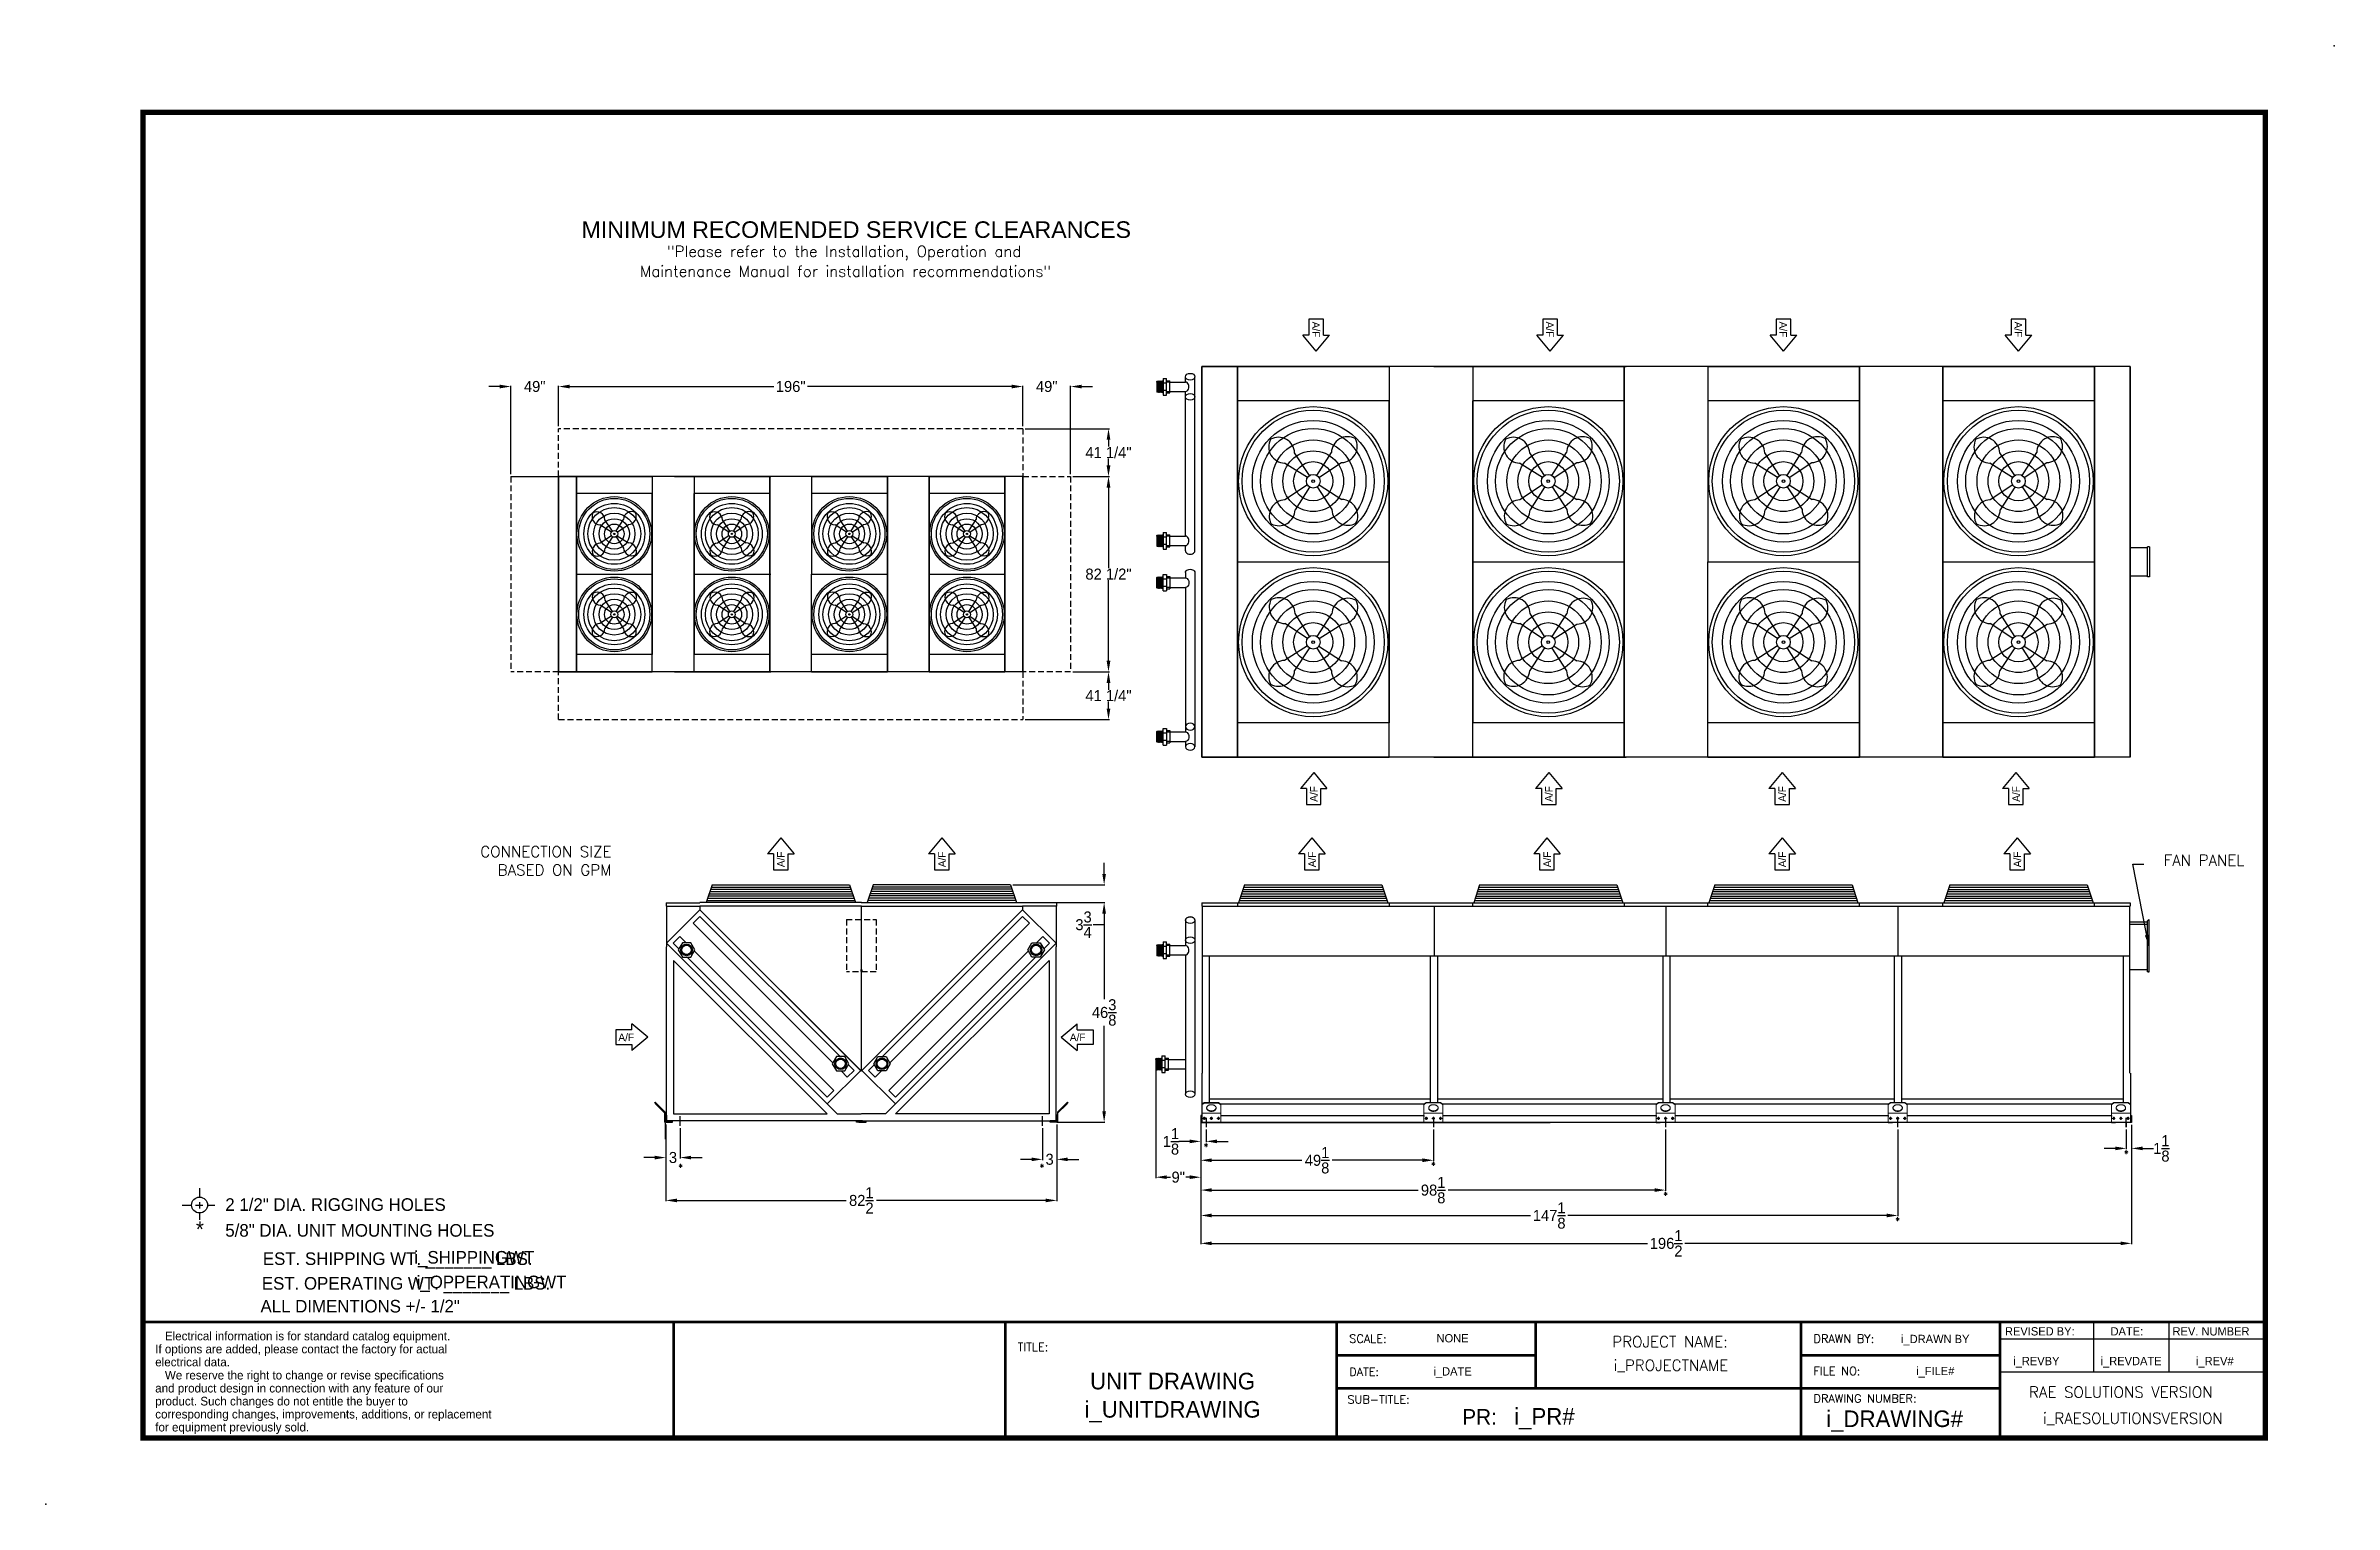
# Model space of a CAD drawing. Extents: x -21 to 463, y -14 to 294.
import ezdxf
from ezdxf.enums import TextEntityAlignment as Align

# ---------------------------------------------------------------- set-up
doc = ezdxf.new("R2010")
doc.units = 0
doc.header["$MEASUREMENT"] = 0
doc.linetypes.add('HIDDEN', pattern=[0.375, 0.25, -0.125])
doc.layers.get('0').update_dxf_attribs({"linetype": 'CONTINUOUS'})
doc.layers.get('Defpoints').update_dxf_attribs({"linetype": 'CONTINUOUS'})
doc.styles.add('dimentions', font='ARIAL.TTF')
doc.styles.add('ROMANS', font='ROMANS')
doc.styles.add('SIMPLEX', font='SIMPLEX')
doc.dimstyles.get("Standard").update_dxf_attribs({"dimtxt": 2.324, "dimasz": 2.324, "dimexe": 0.18, "dimexo": 0.5, "dimgap": 0.09, "dimtad": 0, "dimtih": 1, "dimtoh": 1, "dimdec": 4, "dimzin": 0, "dimdsep": 46, "dimlunit": 5, "dimtxsty": 'STANDARD', "dimcen": 0.09, "dimadec": 0, "dimazin": 0, "dimtfac": 1, "dimtdec": 4, "dimtofl": 0, "dimtmove": 0, "dimatfit": 3, "dimfxl": 1, "dimtolj": 1, "dimtzin": 0, "dimarcsym": 0})

msp = doc.modelspace()

# ---------------------------------------------------------------- texts
at = {"lineweight": 30, "style": 'dimentions'}
msp.add_text('MINIMUM RECOMENDED SERVICE CLEARANCES', height=3.5, dxfattribs=at).set_placement((92.56492, 253.46022))
at = {"style": 'SIMPLEX'}
for s, p in [('"Please refer to the Installation, Operation and', (148.00808, 249.457)), ('Maintenance Manual for installation recommendations"', (148.28528, 245.24457)), ('PROJECT NAME:', (322.35151, 19.19182)), ('i_PROJECTNAME', (322.52822, 14.2175)), ('i_RAESOLUTIONSVERSION', (420.05777, 3.02843))]:
    msp.add_text(s, height=2.324, dxfattribs=at).set_placement(p, align=Align.CENTER)
for rotation, p in [(270, (246.81392, 235.77611)), (270, (296.18892, 235.77611)), (270, (345.43892, 235.77611)), (270, (395.06392, 235.77611)), (90, (247.94483, 134.3743)), (90, (297.56983, 134.3743)), (90, (346.81983, 134.3743)), (90, (396.19483, 134.3743)), (90, (135.44738, 120.56775)), (90, (169.44738, 120.56775)), (90, (247.56983, 120.55918)), (90, (297.19483, 120.55918)), (90, (346.81983, 120.55918)), (90, (396.44483, 120.55918))]:
    msp.add_text('A/F', height=1.59375, rotation=rotation).set_placement(p)
for s, height, p in [('A/F', 1.59375, (100.33682, 83.84932)), ('A/F', 1.59375, (195.63983, 83.84932)), ('2 1/2" DIA. RIGGING HOLES', 2.66, (17.35747, 47.99703)), ('5/8" DIA. UNIT MOUNTING HOLES', 2.66, (17.35747, 42.54098)), ('REVISED BY:', 1.75, (393.05044, 21.6788)), ('DATE:', 1.75, (415.33547, 21.6788)), ('REV. NUMBER', 1.75, (428.42222, 21.6788)), ('i_PR#', 3.5, (289.45308, 2.85425))]:
    msp.add_text(s, height=height).set_placement(p)
for s, height, p in [('*', 3.27363, (11.9898, 42.49492)), ('EST. SHIPPING WT. _______ LBS.', 2.66, (53.74834, 36.56348)), ('i_SHIPPINGWT', 2.6630528, (69.91595, 36.85406)), ('EST. OPERATING WT. _______ LBS.', 2.66, (55.51461, 31.36035)), ('i_OPPERATINGWT', 2.66, (73.55565, 31.65093)), ('ALL DIMENTIONS +/- 1/2"', 2.66, (45.82889, 26.53291)), ('NONE', 1.75, (276.43505, 20.21746)), ('i_DRAWN BY', 1.75, (378.32857, 20.06734)), ('i_DATE', 1.75, (276.43505, 13.21746)), ('i_FILE#', 1.75, (378.32857, 13.29659)), ('i_REVBY', 1.75, (399.66882, 15.40383)), ('i_REVDATE', 1.75, (419.6753, 15.40383)), ('i_REV#', 1.75, (437.34769, 15.40383)), ('UNIT DRAWING', 3.5, (217.33076, 10.2946)), ('i_UNITDRAWING', 3.5, (217.33076, 4.32937)), ('i_DRAWING#', 3.5, (369.75816, 2.3418))]:
    msp.add_text(s, height=height).set_placement(p, align=Align.CENTER)
at = {"lineweight": 25}
for s, p in [('If options are added, please contact the factory for actual', (2.56515, 17.9051)), ('   Electrical information is for standard catalog equipment.', (2.56515, 20.64954)), ('electrical data.', (2.56515, 15.16066)), ('and product design in connection with any feature of our', (2.56515, 9.63716)), ('   We reserve the right to change or revise specifications', (2.56515, 12.3816)), ('corresponding changes, improvements, additions, or replacement ', (2.56515, 4.14828)), ('product. Such changes do not entitle the buyer to', (2.56515, 6.89272)), ('for equipment previously sold.', (2.56515, 1.40384))]:
    msp.add_text(s, height=1.8296276, dxfattribs=at).set_placement(p)
at = {"style": 'SIMPLEX'}
for s, height, p in [('TITLE:', 1.75, (184.625, 18.375)), ('SCALE:', 1.75, (254.625, 20.125)), ('DRAWN BY:', 1.75, (352.625, 20.125)), ('DATE:', 1.75, (254.625, 13.125)), ('FILE NO:', 1.75, (352.625, 13.29419)), ('RAE SOLUTIONS VERSION', 2.324, (398.13532, 8.55048)), ('SUB-TITLE:', 1.75, (254.24579, 7.27979)), ('DRAWING NUMBER:', 1.75, (352.625, 7.49228))]:
    msp.add_text(s, height=height, dxfattribs=at).set_placement(p)
msp.add_text('PR:', height=3.28125).set_placement((285.78886, 2.85425), align=Align.RIGHT)
for s, insert, char_height, attachment_point, style in [('CONNECTION SIZE\\PBASED ON GPM', (98.87239, 118.81094), 2.324, 9, 'SIMPLEX'), ('CONNECTION SIZE\\PBASED ON GPM', (98.87239, 118.81094), 2.324, 9, 'SIMPLEX'), ('FAN PANEL', (426.5653, 122.04548), 2.324, 4, 'SIMPLEX'), ('*', (224.39026, 62.31675), 1.48072, 2, 'ROMANS'), ('*', (272.39026, 58.33083), 1.48072, 2, 'ROMANS'), ('*', (418.64026, 60.83665), 1.48072, 2, 'ROMANS'), ('*', (113.48273, 57.90144), 1.48072, 2, 'ROMANS'), ('*', (189.74986, 57.90144), 1.48072, 2, 'ROMANS'), ('*', (321.39026, 52.03467), 1.48072, 2, 'ROMANS'), ('*', (370.39026, 46.66907), 1.48072, 2, 'ROMANS')]:
    msp.add_mtext(s, dxfattribs=dict(insert=insert, char_height=char_height, attachment_point=attachment_point, style=style))

# ---------------------------------------------------------------- blocks, each defined once
blk = doc.blocks.new('*D15')
at = {"color": 0, "lineweight": -2, "ltscale": 5}
for p, q in [((213.77, 78.48), (213.77, 54.92)), ((223.27, 66.15), (223.27, 54.92)), ((216.09, 55.1), (216.88, 55.1)), ((220.95, 55.1), (220.16, 55.1))]:
    blk.add_line(p, q, dxfattribs=at)
at = {"color": 0, "ltscale": 5}
for points in [[(216.09, 55.49), (216.09, 54.72), (213.77, 55.1)], [(220.95, 55.49), (220.95, 54.72), (223.27, 55.1)]]:
    blk.add_solid(points, dxfattribs=at)
at = {"layer": 'Defpoints', "color": 0, "ltscale": 5}
for p in [(213.77, 78.98), (223.27, 66.65), (213.77, 55.1)]:
    blk.add_point(p, dxfattribs=at)
at = {"color": 0, "ltscale": 5, "insert": (218.52, 55.1), "char_height": 2.324, "attachment_point": 5}
blk.add_mtext('\\A1;9"', dxfattribs=at)
blk = doc.blocks.new('*D16')
at = {"color": 0, "lineweight": -2, "ltscale": 5}
for p, q in [((196.3, 161.83), (203.98, 161.83)), ((203.8, 159.5), (203.8, 158.04)), ((203.8, 154.06), (203.8, 155.53)), ((186.21, 151.74), (203.98, 151.74))]:
    blk.add_line(p, q, dxfattribs=at)
at = {"color": 0, "ltscale": 5}
for points in [[(203.41, 159.5), (204.19, 159.5), (203.8, 161.83)], [(203.41, 154.06), (204.19, 154.06), (203.8, 151.74)]]:
    blk.add_solid(points, dxfattribs=at)
at = {"layer": 'Defpoints', "color": 0, "ltscale": 5}
for p in [(195.8, 161.83), (185.71, 151.74), (203.8, 151.74)]:
    blk.add_point(p, dxfattribs=at)
at = {"color": 0, "ltscale": 5, "insert": (203.8, 156.78), "char_height": 2.324, "attachment_point": 5}
blk.add_mtext('\\A1;41 1/4"', dxfattribs=at)
blk = doc.blocks.new('*D17')
at = {"color": 0, "lineweight": -2, "ltscale": 5}
for p, q in [((186.21, 213.17), (203.98, 213.17)), ((203.8, 210.84), (203.8, 209.38)), ((196.3, 203.08), (203.98, 203.08)), ((203.8, 205.4), (203.8, 206.87))]:
    blk.add_line(p, q, dxfattribs=at)
at = {"color": 0, "ltscale": 5}
for points in [[(203.41, 210.84), (204.19, 210.84), (203.8, 213.17)], [(203.41, 205.4), (204.19, 205.4), (203.8, 203.08)]]:
    blk.add_solid(points, dxfattribs=at)
at = {"layer": 'Defpoints', "color": 0, "ltscale": 5}
for p in [(185.71, 213.17), (203.8, 213.17), (195.8, 203.08)]:
    blk.add_point(p, dxfattribs=at)
at = {"color": 0, "ltscale": 5, "insert": (203.8, 208.12), "char_height": 2.324, "attachment_point": 5}
blk.add_mtext('\\A1;41 1/4"', dxfattribs=at)
blk = doc.blocks.new('*D18')
at = {"color": 0, "lineweight": -2, "ltscale": 5}
for p, q in [((185.71, 213.67), (185.71, 222.25)), ((195.8, 203.58), (195.8, 222.25)), ((183.39, 222.07), (181.07, 222.07)), ((198.13, 222.07), (200.45, 222.07))]:
    blk.add_line(p, q, dxfattribs=at)
at = {"color": 0, "ltscale": 5}
for points in [[(183.39, 222.46), (183.39, 221.68), (185.71, 222.07)], [(198.13, 222.46), (198.13, 221.68), (195.8, 222.07)]]:
    blk.add_solid(points, dxfattribs=at)
at = {"layer": 'Defpoints', "color": 0, "ltscale": 5}
for p in [(195.8, 222.07), (185.71, 213.17), (195.8, 203.08)]:
    blk.add_point(p, dxfattribs=at)
at = {"color": 0, "ltscale": 5, "insert": (190.76, 222.07), "char_height": 2.324, "attachment_point": 5}
blk.add_mtext('\\A1;49"', dxfattribs=at)
blk = doc.blocks.new('*D19')
at = {"color": 0, "lineweight": -2, "ltscale": 5}
for p, q in [((196.3, 203.08), (203.98, 203.08)), ((203.8, 200.75), (203.8, 183.71)), ((203.8, 164.15), (203.8, 181.2)), ((196.3, 161.83), (203.98, 161.83))]:
    blk.add_line(p, q, dxfattribs=at)
at = {"color": 0, "ltscale": 5}
for points in [[(203.41, 200.75), (204.19, 200.75), (203.8, 203.08)], [(203.41, 164.15), (204.19, 164.15), (203.8, 161.83)]]:
    blk.add_solid(points, dxfattribs=at)
at = {"layer": 'Defpoints', "color": 0, "ltscale": 5}
for p in [(195.8, 203.08), (195.8, 161.83), (203.8, 161.83)]:
    blk.add_point(p, dxfattribs=at)
at = {"color": 0, "ltscale": 5, "insert": (203.8, 182.45), "char_height": 2.324, "attachment_point": 5}
blk.add_mtext('\\A1;82 1/2"', dxfattribs=at)
blk = doc.blocks.new('*D20')
at = {"color": 0, "lineweight": -2, "ltscale": 5}
for p, q in [((77.63, 203.58), (77.63, 222.25)), ((87.71, 213.67), (87.71, 222.25)), ((75.3, 222.07), (72.98, 222.07)), ((90.04, 222.07), (92.36, 222.07))]:
    blk.add_line(p, q, dxfattribs=at)
at = {"color": 0, "ltscale": 5}
for points in [[(75.3, 222.46), (75.3, 221.68), (77.63, 222.07)], [(90.04, 222.46), (90.04, 221.68), (87.71, 222.07)]]:
    blk.add_solid(points, dxfattribs=at)
at = {"layer": 'Defpoints', "color": 0, "ltscale": 5}
for p in [(77.63, 222.07), (87.71, 213.17), (77.63, 203.08)]:
    blk.add_point(p, dxfattribs=at)
at = {"color": 0, "ltscale": 5, "insert": (82.67, 222.07), "char_height": 2.324, "attachment_point": 5}
blk.add_mtext('\\A1;49"', dxfattribs=at)
blk = doc.blocks.new('*D23')
at = {"color": 0, "lineweight": -2, "ltscale": 5}
for p, q in [((87.71, 213.67), (87.71, 222.25)), ((185.71, 213.67), (185.71, 222.25)), ((90.04, 222.07), (133.14, 222.07)), ((183.39, 222.07), (140.29, 222.07))]:
    blk.add_line(p, q, dxfattribs=at)
at = {"color": 0, "ltscale": 5}
for points in [[(90.04, 222.46), (90.04, 221.68), (87.71, 222.07)], [(183.39, 222.46), (183.39, 221.68), (185.71, 222.07)]]:
    blk.add_solid(points, dxfattribs=at)
at = {"layer": 'Defpoints', "color": 0, "ltscale": 5}
for p in [(87.71, 222.07), (87.71, 213.17), (185.71, 213.17)]:
    blk.add_point(p, dxfattribs=at)
at = {"color": 0, "ltscale": 5, "insert": (136.71, 222.07), "char_height": 2.324, "attachment_point": 5}
blk.add_mtext('\\A1;196"', dxfattribs=at)
blk = doc.blocks.new('*D21')
at = {"color": 0, "lineweight": -2, "ltscale": 5}
for p, q in [((192.45, 113.08), (203.06, 113.08)), ((202.88, 110.76), (202.88, 92.7)), ((202.88, 69.04), (202.88, 87.1)), ((192.87, 66.72), (203.06, 66.72))]:
    blk.add_line(p, q, dxfattribs=at)
at = {"color": 0, "ltscale": 5}
for points in [[(202.49, 110.76), (203.27, 110.76), (202.88, 113.08)], [(202.49, 69.04), (203.27, 69.04), (202.88, 66.72)]]:
    blk.add_solid(points, dxfattribs=at)
at = {"layer": 'Defpoints', "color": 0, "ltscale": 5}
for p in [(191.95, 113.08), (192.37, 66.72), (202.88, 66.72)]:
    blk.add_point(p, dxfattribs=at)
at = {"color": 0, "ltscale": 5, "insert": (202.88, 89.9), "char_height": 2.324, "attachment_point": 5}
blk.add_mtext('\\A1;46{\\H1.000000x;\\S3/8;}', dxfattribs=at)
blk = doc.blocks.new('*D22')
at = {"color": 0, "lineweight": -2, "ltscale": 5}
for p, q in [((202.88, 119.16), (202.88, 121.48)), ((183.62, 116.83), (203.06, 116.83)), ((192.45, 113.08), (203.06, 113.08)), ((202.88, 108.43), (200.56, 108.43)), ((202.88, 110.76), (202.88, 108.43))]:
    blk.add_line(p, q, dxfattribs=at)
at = {"color": 0, "ltscale": 5}
for points in [[(202.49, 119.16), (203.27, 119.16), (202.88, 116.83)], [(202.49, 110.76), (203.27, 110.76), (202.88, 113.08)]]:
    blk.add_solid(points, dxfattribs=at)
at = {"layer": 'Defpoints', "color": 0, "ltscale": 5}
for p in [(183.12, 116.83), (191.95, 113.08), (202.88, 113.08)]:
    blk.add_point(p, dxfattribs=at)
at = {"color": 0, "ltscale": 5, "insert": (198.53, 108.43), "char_height": 2.324, "attachment_point": 5}
blk.add_mtext('\\A1;3{\\H1.000000x;\\S3/4;}', dxfattribs=at)
blk = doc.blocks.new('*D24')
at = {"color": 0, "lineweight": -2}
for p, q in [((110.36, 66.22), (110.36, 50.02)), ((192.87, 66.22), (192.87, 50.02)), ((112.68, 50.2), (148.43, 50.2)), ((190.55, 50.2), (154.8, 50.2))]:
    blk.add_line(p, q, dxfattribs=at)
at = {"color": 0}
for points in [[(112.68, 50.58), (112.68, 49.81), (110.36, 50.2)], [(190.55, 50.58), (190.55, 49.81), (192.87, 50.2)]]:
    blk.add_solid(points, dxfattribs=at)
at = {"layer": 'Defpoints', "color": 0}
for p in [(110.36, 66.72), (192.87, 66.72), (110.36, 50.2)]:
    blk.add_point(p, dxfattribs=at)
at = {"color": 0, "insert": (151.62, 50.2), "char_height": 2.324, "attachment_point": 5}
blk.add_mtext('\\A1;82{\\H1.000000x;\\S1/2;}', dxfattribs=at)
blk = doc.blocks.new('*D25')
at = {"color": 0, "lineweight": -2}
for p, q in [((110.36, 66.22), (110.36, 59.07)), ((113.36, 65.47), (113.36, 59.07)), ((108.03, 59.25), (105.71, 59.25)), ((115.68, 59.25), (118.01, 59.25))]:
    blk.add_line(p, q, dxfattribs=at)
at = {"color": 0}
for points in [[(108.03, 59.63), (108.03, 58.86), (110.36, 59.25)], [(115.68, 59.63), (115.68, 58.86), (113.36, 59.25)]]:
    blk.add_solid(points, dxfattribs=at)
at = {"layer": 'Defpoints', "color": 0}
for p in [(110.36, 66.72), (113.36, 65.97), (113.36, 59.25)]:
    blk.add_point(p, dxfattribs=at)
at = {"color": 0, "insert": (111.86, 59.25), "char_height": 2.324, "attachment_point": 5}
blk.add_mtext('\\A1;3', dxfattribs=at)
blk = doc.blocks.new('*D26')
at = {"color": 0, "lineweight": -2}
for p, q in [((189.87, 65.47), (189.87, 58.69)), ((192.87, 66.22), (192.87, 58.69)), ((187.55, 58.87), (185.23, 58.87)), ((195.2, 58.87), (197.52, 58.87))]:
    blk.add_line(p, q, dxfattribs=at)
at = {"color": 0}
for points in [[(187.55, 59.25), (187.55, 58.48), (189.87, 58.87)], [(195.2, 59.25), (195.2, 58.48), (192.87, 58.87)]]:
    blk.add_solid(points, dxfattribs=at)
at = {"layer": 'Defpoints', "color": 0}
for p in [(189.87, 65.97), (192.87, 66.72), (192.87, 58.87)]:
    blk.add_point(p, dxfattribs=at)
at = {"color": 0, "insert": (191.37, 58.87), "char_height": 2.324, "attachment_point": 5}
blk.add_mtext('\\A1;3', dxfattribs=at)
blk = doc.blocks.new('*D27')
at = {"color": 0, "lineweight": -2}
for p, q in [((223.27, 66.15), (223.27, 40.95)), ((419.77, 66.15), (419.77, 40.95)), ((225.59, 41.13), (317.56, 41.13)), ((417.45, 41.13), (325.48, 41.13))]:
    blk.add_line(p, q, dxfattribs=at)
at = {"color": 0}
for points in [[(225.59, 41.52), (225.59, 40.75), (223.27, 41.13)], [(417.45, 41.52), (417.45, 40.75), (419.77, 41.13)]]:
    blk.add_solid(points, dxfattribs=at)
at = {"layer": 'Defpoints', "color": 0}
for p in [(223.27, 66.65), (419.77, 66.65), (419.77, 41.13)]:
    blk.add_point(p, dxfattribs=at)
at = {"color": 0, "insert": (321.52, 41.13), "char_height": 2.324, "attachment_point": 5}
blk.add_mtext('\\A1;196{\\H1.000000x;\\S1/2;}', dxfattribs=at)
blk = doc.blocks.new('*D28')
at = {"color": 0, "lineweight": -2}
for p, q in [((223.27, 66.15), (223.27, 62.49)), ((224.4, 65.17), (224.4, 62.49)), ((220.95, 62.67), (218.62, 62.67)), ((226.72, 62.67), (229.04, 62.67))]:
    blk.add_line(p, q, dxfattribs=at)
at = {"color": 0}
for points in [[(220.95, 63.05), (220.95, 62.28), (223.27, 62.67)], [(226.72, 63.05), (226.72, 62.28), (224.4, 62.67)]]:
    blk.add_solid(points, dxfattribs=at)
at = {"layer": 'Defpoints', "color": 0}
for p in [(223.27, 66.65), (224.4, 65.67), (223.27, 62.67)]:
    blk.add_point(p, dxfattribs=at)
at = {"color": 0, "insert": (216.98, 62.67), "char_height": 2.324, "attachment_point": 5}
blk.add_mtext('\\A1;1{\\H1.000000x;\\S1/8;}', dxfattribs=at)
blk = doc.blocks.new('*D29')
at = {"color": 0, "lineweight": -2}
for p, q in [((223.27, 66.15), (223.27, 58.5)), ((272.4, 65.15), (272.4, 58.5)), ((225.59, 58.68), (244.64, 58.68)), ((270.07, 58.68), (251.02, 58.68))]:
    blk.add_line(p, q, dxfattribs=at)
at = {"color": 0}
for points in [[(225.59, 59.07), (225.59, 58.29), (223.27, 58.68)], [(270.07, 59.07), (270.07, 58.29), (272.4, 58.68)]]:
    blk.add_solid(points, dxfattribs=at)
at = {"layer": 'Defpoints', "color": 0}
for p in [(223.27, 66.65), (272.4, 65.65), (272.4, 58.68)]:
    blk.add_point(p, dxfattribs=at)
at = {"color": 0, "insert": (247.83, 58.68), "char_height": 2.324, "attachment_point": 5}
blk.add_mtext('\\A1;49{\\H1.000000x;\\S1/8;}', dxfattribs=at)
blk = doc.blocks.new('*D30')
at = {"color": 0, "lineweight": -2}
for p, q in [((223.27, 66.15), (223.27, 52.2)), ((321.4, 65.15), (321.4, 52.2)), ((225.59, 52.38), (269.14, 52.38)), ((319.07, 52.38), (275.52, 52.38))]:
    blk.add_line(p, q, dxfattribs=at)
at = {"color": 0}
for points in [[(225.59, 52.77), (225.59, 52), (223.27, 52.38)], [(319.07, 52.77), (319.07, 52), (321.4, 52.38)]]:
    blk.add_solid(points, dxfattribs=at)
at = {"layer": 'Defpoints', "color": 0}
for p in [(223.27, 66.65), (321.4, 65.65), (321.4, 52.38)]:
    blk.add_point(p, dxfattribs=at)
at = {"color": 0, "insert": (272.33, 52.38), "char_height": 2.324, "attachment_point": 5}
blk.add_mtext('\\A1;98{\\H1.000000x;\\S1/8;}', dxfattribs=at)
blk = doc.blocks.new('*D31')
at = {"color": 0, "lineweight": -2}
for p, q in [((223.27, 66.15), (223.27, 46.84)), ((370.4, 65.15), (370.4, 46.84)), ((225.59, 47.02), (292.87, 47.02)), ((368.07, 47.02), (300.8, 47.02))]:
    blk.add_line(p, q, dxfattribs=at)
at = {"color": 0}
for points in [[(225.59, 47.41), (225.59, 46.63), (223.27, 47.02)], [(368.07, 47.41), (368.07, 46.63), (370.4, 47.02)]]:
    blk.add_solid(points, dxfattribs=at)
at = {"layer": 'Defpoints', "color": 0}
for p in [(223.27, 66.65), (370.4, 65.65), (370.4, 47.02)]:
    blk.add_point(p, dxfattribs=at)
at = {"color": 0, "insert": (296.83, 47.02), "char_height": 2.324, "attachment_point": 5}
blk.add_mtext('\\A1;147{\\H1.000000x;\\S1/8;}', dxfattribs=at)
blk = doc.blocks.new('*D32')
at = {"color": 0, "lineweight": -2}
for p, q in [((418.65, 65.15), (418.65, 61.01)), ((419.77, 66.15), (419.77, 61.01)), ((416.32, 61.19), (414, 61.19)), ((422.09, 61.19), (424.42, 61.19))]:
    blk.add_line(p, q, dxfattribs=at)
at = {"color": 0}
for points in [[(416.32, 61.57), (416.32, 60.8), (418.65, 61.19)], [(422.09, 61.57), (422.09, 60.8), (419.77, 61.19)]]:
    blk.add_solid(points, dxfattribs=at)
at = {"layer": 'Defpoints', "color": 0}
for p in [(418.65, 65.65), (419.77, 66.65), (419.77, 61.19)]:
    blk.add_point(p, dxfattribs=at)
at = {"color": 0, "insert": (426.06, 61.19), "char_height": 2.324, "attachment_point": 5}
blk.add_mtext('\\A1;1{\\H1.000000x;\\S1/8;}', dxfattribs=at)
blk = doc.blocks.new('SW_CENTERMARKSYMBOL_0')
at = {"color": 0, "linetype": 'Continuous', "lineweight": 0}
for p, q in [((-0.2, 0), (-0.31875, 0)), ((0, 0), (-0.1, 0)), ((0, 0.2), (0, 0.31875)), ((0, 0), (0, 0.1)), ((0, 0), (0, -0.1)), ((0, 0), (0.1, 0)), ((0.2, 0), (0.31875, 0)), ((0, -0.2), (0, -0.31875))]:
    blk.add_line(p, q, dxfattribs=at)
blk = doc.blocks.new('SW_CENTERMARKSYMBOL_1')
at = {"color": 0, "linetype": 'Continuous', "lineweight": 0}
for p, q in [((-0.2, 0), (-0.31875, 0)), ((0, 0), (-0.1, 0)), ((0, 0.2), (0, 0.31875)), ((0, 0), (0, 0.1)), ((0, 0), (0, -0.1)), ((0, 0), (0.1, 0)), ((0.2, 0), (0.31875, 0)), ((0, -0.2), (0, -0.31875))]:
    blk.add_line(p, q, dxfattribs=at)
blk = doc.blocks.new('SW_CENTERMARKSYMBOL_2')
at = {"color": 0, "linetype": 'Continuous', "lineweight": 0}
for p, q in [((-0.2, 0), (-0.31875, 0)), ((0, 0), (-0.1, 0)), ((0, 0.2), (0, 0.31875)), ((0, 0), (0, 0.1)), ((0, 0), (0, -0.1)), ((0, 0), (0.1, 0)), ((0.2, 0), (0.31875, 0)), ((0, -0.2), (0, -0.31875))]:
    blk.add_line(p, q, dxfattribs=at)

# ---------------------------------------------------------------- dimensions: what is measured, and where the dimension line sits
at = {"ltscale": 5}
for base, p1, p2, text, picture, middle in [((77.62515, 222.07168), (87.71373, 213.16749), (77.62515, 203.0789), '49"', '*D20', (82.66944, 222.07168)), ((87.71373, 222.07168), (185.71373, 213.16749), (87.71373, 213.16749), '196"', '*D23', (136.71373, 222.07168)), ((195.80232, 222.07168), (185.71373, 213.16749), (195.80232, 203.0789), '49"', '*D18', (190.75803, 222.07168))]:
    dim = msp.add_linear_dim(base=base, p1=p1, p2=p2, text=text, dimstyle='Standard', dxfattribs=at)
    dim.commit()
    dim.dimension.update_dxf_attribs({"geometry": picture, "text_midpoint": middle})
for base, p1, p2, text, picture, middle in [((203.79898, 213.16749), (195.80232, 203.0789), (185.71373, 213.16749), '41 1/4"', '*D17', (203.79898, 208.1232)), ((203.79898, 161.8289), (195.80232, 203.0789), (195.80232, 161.8289), '82 1/2"', '*D19', (203.79898, 182.4539)), ((203.79898, 151.74032), (195.80232, 161.8289), (185.71373, 151.74032), '41 1/4"', '*D16', (203.79898, 156.78461))]:
    dim = msp.add_linear_dim(base=base, p1=p1, p2=p2, angle=270, text=text, dimstyle='Standard', dxfattribs=at)
    dim.commit()
    dim.dimension.update_dxf_attribs({"geometry": picture, "text_midpoint": middle})
for base, p1, p2, picture, middle in [((202.88156, 113.08231), (183.11629, 116.83231), (191.94593, 113.08231), '*D22', (198.53089, 108.43431)), ((202.88156, 66.72089), (191.94593, 113.08231), (192.37486, 66.72089), '*D21', (202.88156, 89.9016))]:
    dim = msp.add_linear_dim(base=base, p1=p1, p2=p2, angle=90, dimstyle='Standard', dxfattribs=at)
    dim.commit()
    dim.dimension.update_dxf_attribs({"geometry": picture, "text_midpoint": middle})
dim = msp.add_linear_dim(base=(213.77001, 55.10433), p1=(223.27001, 66.64982), p2=(213.77001, 78.98433), text='9"', dimstyle='Standard', dxfattribs=at)
dim.commit()
dim.dimension.update_dxf_attribs({"geometry": '*D15', "text_midpoint": (218.52001, 55.10433), "dimtype": 160})
for base, p1, p2, picture, middle in [((113.35773, 59.24628), (110.35773, 66.72089), (113.35773, 65.97089), '*D25', (111.85773, 59.24628)), ((110.35773, 50.1956), (192.87486, 66.72089), (110.35773, 66.72089), '*D24', (151.61629, 50.1956)), ((192.87486, 58.86506), (189.87486, 65.97089), (192.87486, 66.72089), '*D26', (191.37486, 58.86506)), ((223.27001, 62.66552), (224.39501, 65.67294), (223.27001, 66.64982), '*D28', (216.98267, 62.66552)), ((419.77, 41.13482), (223.27001, 66.65094), (419.77, 66.65094), '*D27', (321.52, 41.13482)), ((272.39501, 58.6796), (223.27001, 66.65094), (272.39501, 65.65094), '*D29', (247.83251, 58.6796)), ((370.39501, 47.01784), (223.27001, 66.65094), (370.39501, 65.65094), '*D31', (296.83251, 47.01784)), ((321.39501, 52.38344), (223.27001, 66.64982), (321.39501, 65.65094), '*D30', (272.33251, 52.38344)), ((419.77, 61.18542), (418.645, 65.65094), (419.77, 66.64982), '*D32', (426.05734, 61.18542))]:
    dim = msp.add_linear_dim(base=base, p1=p1, p2=p2, dimstyle='Standard')
    dim.commit()
    dim.dimension.update_dxf_attribs({"geometry": picture, "text_midpoint": middle})

# ---------------------------------------------------------------- linework, layer by layer
for p, q in [((247.645, 229.57257), (244.8387, 232.94027)), ((246.10154, 232.94027), (244.8387, 232.94027)), ((249.18847, 236.30797), (246.10154, 236.30797)), ((246.10154, 236.30797), (246.10154, 232.94027)), ((247.645, 229.57257), (250.45131, 232.94027)), ((249.18847, 232.94027), (249.18847, 236.30797)), ((249.18847, 232.94027), (250.45131, 232.94027)), ((297.02, 229.57257), (294.2137, 232.94027)), ((295.47654, 232.94027), (294.2137, 232.94027)), ((298.56347, 236.30797), (295.47654, 236.30797)), ((295.47654, 236.30797), (295.47654, 232.94027)), ((297.02, 229.57257), (299.82631, 232.94027)), ((298.56347, 232.94027), (298.56347, 236.30797)), ((298.56347, 232.94027), (299.82631, 232.94027)), ((346.27, 229.57257), (343.4637, 232.94027)), ((344.72654, 232.94027), (343.4637, 232.94027)), ((347.81347, 236.30797), (344.72654, 236.30797)), ((344.72654, 236.30797), (344.72654, 232.94027)), ((346.27, 229.57257), (349.07631, 232.94027)), ((347.81347, 232.94027), (347.81347, 236.30797)), ((347.81347, 232.94027), (349.07631, 232.94027)), ((395.895, 229.57257), (393.0887, 232.94027)), ((394.35154, 232.94027), (393.0887, 232.94027)), ((394.35154, 236.30797), (394.35154, 232.94027)), ((397.43847, 236.30797), (394.35154, 236.30797)), ((395.895, 229.57257), (398.70131, 232.94027)), ((397.43847, 232.94027), (397.43847, 236.30797)), ((397.43847, 232.94027), (398.70131, 232.94027)), ((214.02, 223.13357), (214.07883, 223.1924)), ((214.02, 223.02863), (214.02, 223.13357)), ((214.02, 223.02863), (214.02, 221.02863)), ((214.02566, 223.13923), (214.13765, 220.92369)), ((214.07883, 223.1924), (214.13765, 223.13357)), ((214.13765, 223.13357), (214.2553, 223.25122)), ((214.13765, 223.13357), (214.2553, 220.80604)), ((214.2553, 223.25122), (214.37294, 220.92369)), ((214.2553, 223.25122), (214.37294, 223.13357)), ((214.37294, 223.13357), (214.49059, 223.25122)), ((214.37294, 223.13357), (214.49059, 220.80604)), ((214.49059, 223.25122), (214.60824, 220.92369)), ((214.49059, 223.25122), (214.60824, 223.13357)), ((214.60824, 223.13357), (214.72589, 223.25122)), ((214.60824, 223.13357), (214.72589, 220.80604)), ((214.72589, 223.25122), (214.84353, 220.92369)), ((214.72589, 223.25122), (214.84353, 220.92369)), ((214.72589, 223.25122), (214.84353, 223.13357)), ((214.84353, 223.13357), (214.96118, 223.25122)), ((214.84353, 223.13357), (214.96118, 220.80604)), ((214.96118, 223.25122), (215.07883, 220.92369)), ((214.96118, 223.25122), (215.07883, 223.13357)), ((215.07883, 223.13357), (215.19647, 223.25122)), ((215.07883, 223.13357), (215.19647, 220.80604)), ((215.19647, 223.25122), (215.31412, 220.92369)), ((215.19647, 223.25122), (215.31412, 223.25122)), ((215.31412, 223.78063), (215.31412, 220.27663)), ((215.31412, 223.78063), (216.02, 223.78063)), ((216.02, 222.80604), (215.31412, 222.80604)), ((216.02, 220.27663), (216.02, 223.78063)), ((216.02, 223.31004), (216.72589, 223.31004)), ((216.72589, 223.02863), (216.02, 223.02863)), ((216.72589, 220.74722), (216.72589, 223.31004)), ((214.02, 221.02863), (214.02, 220.92369)), ((214.02, 220.92369), (214.07883, 220.86487)), ((214.07883, 220.86487), (214.13765, 220.92369)), ((214.13765, 220.92369), (214.2553, 220.80604)), ((214.2553, 220.80604), (214.37294, 220.92369)), ((214.37294, 220.92369), (214.49059, 220.80604)), ((214.49059, 220.80604), (214.60824, 220.92369)), ((214.60824, 220.92369), (214.72589, 220.80604)), ((214.72589, 220.80604), (214.84353, 220.92369)), ((214.84353, 220.92369), (214.96118, 220.80604)), ((214.96118, 220.80604), (215.07883, 220.92369)), ((215.07883, 220.92369), (215.19647, 220.80604)), ((215.19647, 220.80604), (215.31412, 220.80604)), ((216.02, 221.25122), (215.31412, 221.25122)), ((215.31412, 220.27663), (216.02, 220.27663)), ((216.02, 221.02863), (216.72589, 221.02863)), ((216.02, 220.74722), (216.72589, 220.74722)), ((246.22395, 203.2887), (243.08602, 208.07215)), ((247.79809, 203.3003), (250.86521, 208.12945)), ((295.84895, 203.2887), (292.71102, 208.07215)), ((297.42309, 203.3003), (300.49021, 208.12945)), ((345.47395, 203.2887), (342.33602, 208.07215)), ((347.04809, 203.3003), (350.11521, 208.12945)), ((395.09895, 203.2887), (391.96102, 208.07215)), ((396.67309, 203.3003), (399.74021, 208.12945)), ((245.79491, 202.85329), (240.96575, 205.92041)), ((248.2335, 202.87125), (253.01695, 206.00919)), ((295.41991, 202.85329), (290.59075, 205.92041)), ((297.8585, 202.87125), (302.64195, 206.00919)), ((345.04491, 202.85329), (340.21575, 205.92041)), ((347.4835, 202.87125), (352.26695, 206.00919)), ((394.66991, 202.85329), (389.84075, 205.92041)), ((397.1085, 202.87125), (401.89195, 206.00919)), ((245.80651, 201.27915), (241.02306, 198.14122)), ((246.24192, 200.85011), (243.17479, 196.02095)), ((247.81605, 200.86171), (250.95399, 196.07826)), ((248.24509, 201.29712), (253.07425, 198.23)), ((295.43151, 201.27915), (290.64806, 198.14122)), ((295.86692, 200.85011), (292.79979, 196.02095)), ((297.44105, 200.86171), (300.57899, 196.07826)), ((297.87009, 201.29712), (302.69925, 198.23)), ((345.05651, 201.27915), (340.27306, 198.14122)), ((345.49192, 200.85011), (342.42479, 196.02095)), ((347.06605, 200.86171), (350.20399, 196.07826)), ((347.49509, 201.29712), (352.32425, 198.23)), ((394.68151, 201.27915), (389.89806, 198.14122)), ((395.11692, 200.85011), (392.04979, 196.02095)), ((396.69105, 200.86171), (399.82899, 196.07826)), ((397.12009, 201.29712), (401.94925, 198.23)), ((99.07352, 191.56065), (97.50455, 193.95238)), ((99.86059, 191.56645), (101.39415, 193.98103)), ((123.88602, 191.56065), (122.31705, 193.95238)), ((124.67309, 191.56645), (126.20665, 193.98103)), ((148.69852, 191.56065), (147.12955, 193.95238)), ((149.48559, 191.56645), (151.01915, 193.98103)), ((173.51102, 191.56065), (171.94205, 193.95238)), ((174.29809, 191.56645), (175.83165, 193.98103)), ((98.859, 191.34295), (96.44442, 192.87651)), ((98.8648, 190.55588), (96.47307, 188.98691)), ((99.0825, 190.34136), (97.54894, 187.92678)), ((99.86957, 190.34716), (101.43854, 187.95543)), ((100.07829, 191.35193), (102.47002, 192.92089)), ((100.08409, 190.56486), (102.49867, 189.0313)), ((123.6715, 191.34295), (121.25692, 192.87651)), ((123.6773, 190.55588), (121.28557, 188.98691)), ((123.895, 190.34136), (122.36144, 187.92678)), ((124.68207, 190.34716), (126.25104, 187.95543)), ((124.89079, 191.35193), (127.28252, 192.92089)), ((124.89659, 190.56486), (127.31117, 189.0313)), ((148.484, 191.34295), (146.06942, 192.87651)), ((148.4898, 190.55588), (146.09807, 188.98691)), ((148.7075, 190.34136), (147.17394, 187.92678)), ((149.49457, 190.34716), (151.06354, 187.95543)), ((149.70329, 191.35193), (152.09502, 192.92089)), ((149.70909, 190.56486), (152.12367, 189.0313)), ((173.2965, 191.34295), (170.88192, 192.87651)), ((173.3023, 190.55588), (170.91057, 188.98691)), ((173.52, 190.34136), (171.98644, 187.92678)), ((174.30707, 190.34716), (175.87604, 187.95543)), ((174.51579, 191.35193), (176.90752, 192.92089)), ((174.52159, 190.56486), (176.93617, 189.0313)), ((214.02, 190.60666), (214.07883, 190.66548)), ((214.02, 190.50172), (214.02, 190.60666)), ((214.02, 190.50172), (214.02, 188.50172)), ((214.02, 188.50172), (214.02, 188.39678)), ((214.02566, 190.61232), (214.13765, 188.39678)), ((214.07883, 190.66548), (214.13765, 190.60666)), ((214.13765, 190.60666), (214.2553, 190.72431)), ((214.13765, 190.60666), (214.2553, 188.27913)), ((214.2553, 190.72431), (214.37294, 188.39678)), ((214.2553, 190.72431), (214.37294, 190.60666)), ((214.37294, 190.60666), (214.49059, 190.72431)), ((214.37294, 190.60666), (214.49059, 188.27913)), ((214.49059, 190.72431), (214.60824, 188.39678)), ((214.49059, 190.72431), (214.60824, 190.60666)), ((214.60824, 190.60666), (214.72589, 190.72431)), ((214.60824, 190.60666), (214.72589, 188.27913)), ((214.72589, 190.72431), (214.84353, 188.39678)), ((214.72589, 190.72431), (214.84353, 188.39678)), ((214.72589, 190.72431), (214.84353, 190.60666)), ((214.84353, 190.60666), (214.96118, 190.72431)), ((214.84353, 190.60666), (214.96118, 188.27913)), ((214.96118, 190.72431), (215.07883, 188.39678)), ((214.96118, 190.72431), (215.07883, 190.60666)), ((215.07883, 190.60666), (215.19647, 190.72431)), ((215.07883, 190.60666), (215.19647, 188.27913)), ((215.19647, 190.72431), (215.31412, 188.39678)), ((215.19647, 190.72431), (215.31412, 190.72431)), ((215.31412, 191.25372), (215.31412, 187.74972)), ((215.31412, 191.25372), (216.02, 191.25372)), ((216.02, 190.27913), (215.31412, 190.27913)), ((216.02, 188.72431), (215.31412, 188.72431)), ((216.02, 187.74972), (216.02, 191.25372)), ((216.02, 190.78313), (216.72589, 190.78313)), ((216.72589, 190.50172), (216.02, 190.50172)), ((216.02, 188.50172), (216.72589, 188.50172)), ((216.72589, 188.22031), (216.72589, 190.78313)), ((214.02, 188.39678), (214.07883, 188.33795)), ((214.07883, 188.33795), (214.13765, 188.39678)), ((214.13765, 188.39678), (214.2553, 188.27913)), ((214.2553, 188.27913), (214.37294, 188.39678)), ((214.37294, 188.39678), (214.49059, 188.27913)), ((214.49059, 188.27913), (214.60824, 188.39678)), ((214.60824, 188.39678), (214.72589, 188.27913)), ((214.72589, 188.27913), (214.84353, 188.39678)), ((214.84353, 188.39678), (214.96118, 188.27913)), ((214.96118, 188.27913), (215.07883, 188.39678)), ((215.07883, 188.39678), (215.19647, 188.27913)), ((215.19647, 188.27913), (215.31412, 188.27913)), ((215.31412, 187.74972), (216.02, 187.74972)), ((216.02, 188.22031), (216.72589, 188.22031)), ((214.02, 181.75363), (214.07883, 181.81245)), ((214.02, 181.64869), (214.02, 181.75363)), ((214.02, 179.64869), (214.02, 181.64869)), ((214.02, 179.64869), (214.02, 179.54375)), ((214.02, 179.54375), (214.07883, 179.48492)), ((214.02566, 179.53809), (214.13765, 181.75363)), ((214.07883, 181.81245), (214.13765, 181.75363)), ((214.07883, 179.48492), (214.13765, 179.54375)), ((214.13765, 181.75363), (214.2553, 181.87128)), ((214.13765, 179.54375), (214.2553, 181.87128)), ((214.13765, 179.54375), (214.2553, 179.4261)), ((214.2553, 181.87128), (214.37294, 181.75363)), ((214.2553, 179.4261), (214.37294, 181.75363)), ((214.2553, 179.4261), (214.37294, 179.54375)), ((214.37294, 181.75363), (214.49059, 181.87128)), ((214.37294, 179.54375), (214.49059, 181.87128)), ((214.37294, 179.54375), (214.49059, 179.4261)), ((214.49059, 181.87128), (214.60824, 181.75363)), ((214.49059, 179.4261), (214.60824, 181.75363)), ((214.49059, 179.4261), (214.60824, 179.54375)), ((214.60824, 181.75363), (214.72589, 181.87128)), ((214.60824, 179.54375), (214.72589, 181.87128)), ((214.60824, 179.54375), (214.72589, 179.4261)), ((214.72589, 181.87128), (214.84353, 181.75363)), ((214.72589, 179.4261), (214.84353, 181.75363)), ((214.72589, 179.4261), (214.84353, 181.75363)), ((214.72589, 179.4261), (214.84353, 179.54375)), ((214.84353, 181.75363), (214.96118, 181.87128)), ((214.84353, 179.54375), (214.96118, 181.87128)), ((214.84353, 179.54375), (214.96118, 179.4261)), ((214.96118, 181.87128), (215.07883, 181.75363)), ((214.96118, 179.4261), (215.07883, 181.75363)), ((214.96118, 179.4261), (215.07883, 179.54375)), ((215.07883, 181.75363), (215.19647, 181.87128)), ((215.07883, 179.54375), (215.19647, 181.87128)), ((215.07883, 179.54375), (215.19647, 179.4261)), ((215.19647, 181.87128), (215.31412, 181.87128)), ((215.19647, 179.4261), (215.31412, 181.75363)), ((215.19647, 179.4261), (215.31412, 179.4261)), ((215.31412, 182.40069), (216.02, 182.40069)), ((215.31412, 178.89669), (215.31412, 182.40069)), ((216.02, 181.4261), (215.31412, 181.4261)), ((216.02, 179.87128), (215.31412, 179.87128)), ((215.31412, 178.89669), (216.02, 178.89669)), ((216.02, 182.40069), (216.02, 178.89669)), ((216.02, 181.9301), (216.72589, 181.9301)), ((216.02, 181.64869), (216.72589, 181.64869)), ((216.72589, 179.64869), (216.02, 179.64869)), ((216.02, 179.36728), (216.72589, 179.36728)), ((216.72589, 181.9301), (216.72589, 179.36728)), ((98.8648, 174.35193), (96.47307, 175.92089)), ((99.0825, 174.56645), (97.54894, 176.98103)), ((99.86957, 174.56065), (101.43854, 176.95238)), ((100.08409, 174.34295), (102.49867, 175.87651)), ((123.6773, 174.35193), (121.28557, 175.92089)), ((123.895, 174.56645), (122.36144, 176.98103)), ((124.68207, 174.56065), (126.25104, 176.95238)), ((124.89659, 174.34295), (127.31117, 175.87651)), ((148.4898, 174.35193), (146.09807, 175.92089)), ((148.7075, 174.56645), (147.17394, 176.98103)), ((149.49457, 174.56065), (151.06354, 176.95238)), ((149.70909, 174.34295), (152.12367, 175.87651)), ((173.3023, 174.35193), (170.91057, 175.92089)), ((173.52, 174.56645), (171.98644, 176.98103)), ((174.30707, 174.56065), (175.87604, 176.95238)), ((174.52159, 174.34295), (176.93617, 175.87651)), ((246.24192, 169.3003), (243.17479, 174.12945)), ((247.81605, 169.2887), (250.95399, 174.07215)), ((295.86692, 169.3003), (292.79979, 174.12945)), ((297.44105, 169.2887), (300.57899, 174.07215)), ((345.49192, 169.3003), (342.42479, 174.12945)), ((347.06605, 169.2887), (350.20399, 174.07215)), ((395.11692, 169.3003), (392.04979, 174.12945)), ((396.69105, 169.2887), (399.82899, 174.07215)), ((98.859, 173.56486), (96.44442, 172.0313)), ((99.07352, 173.34716), (97.50455, 170.95543)), ((99.86059, 173.34136), (101.39415, 170.92678)), ((100.07829, 173.55588), (102.47002, 171.98691)), ((123.6715, 173.56486), (121.25692, 172.0313)), ((123.88602, 173.34716), (122.31705, 170.95543)), ((124.67309, 173.34136), (126.20665, 170.92678)), ((124.89079, 173.55588), (127.28252, 171.98691)), ((148.484, 173.56486), (146.06942, 172.0313)), ((148.69852, 173.34716), (147.12955, 170.95543)), ((149.48559, 173.34136), (151.01915, 170.92678)), ((149.70329, 173.55588), (152.09502, 171.98691)), ((173.2965, 173.56486), (170.88192, 172.0313)), ((173.51102, 173.34716), (171.94205, 170.95543)), ((174.29809, 173.34136), (175.83165, 170.92678)), ((174.51579, 173.55588), (176.90752, 171.98691)), ((245.80651, 168.87125), (241.02306, 172.00919)), ((248.24509, 168.85329), (253.07425, 171.92041)), ((295.43151, 168.87125), (290.64806, 172.00919)), ((297.87009, 168.85329), (302.69925, 171.92041)), ((345.05651, 168.87125), (340.27306, 172.00919)), ((347.49509, 168.85329), (352.32425, 171.92041)), ((394.68151, 168.87125), (389.89806, 172.00919)), ((397.12009, 168.85329), (401.94925, 171.92041)), ((245.79491, 167.29712), (240.96575, 164.23)), ((246.22395, 166.86171), (243.08602, 162.07826)), ((247.79809, 166.85011), (250.86521, 162.02095)), ((248.2335, 167.27915), (253.01695, 164.14122)), ((295.41991, 167.29712), (290.59075, 164.23)), ((295.84895, 166.86171), (292.71102, 162.07826)), ((297.42309, 166.85011), (300.49021, 162.02095)), ((297.8585, 167.27915), (302.64195, 164.14122)), ((345.04491, 167.29712), (340.21575, 164.23)), ((345.47395, 166.86171), (342.33602, 162.07826)), ((347.04809, 166.85011), (350.11521, 162.02095)), ((347.4835, 167.27915), (352.26695, 164.14122)), ((394.66991, 167.29712), (389.84075, 164.23)), ((395.09895, 166.86171), (391.96102, 162.07826)), ((396.67309, 166.85011), (399.74021, 162.02095)), ((397.1085, 167.27915), (401.89195, 164.14122)), ((215.31412, 146.36978), (215.31412, 149.87378)), ((215.31412, 149.87378), (216.02, 149.87378)), ((216.02, 149.87378), (216.02, 146.36978)), ((214.02, 149.22672), (214.07883, 149.28554)), ((214.02, 149.12178), (214.02, 149.22672)), ((214.02, 147.12178), (214.02, 149.12178)), ((214.02, 147.12178), (214.02, 147.01684)), ((214.02, 147.01684), (214.07883, 146.95801)), ((214.02566, 147.01118), (214.13765, 149.22672)), ((214.07883, 149.28554), (214.13765, 149.22672)), ((214.07883, 146.95801), (214.13765, 147.01684)), ((214.13765, 147.01684), (214.2553, 149.34437)), ((214.13765, 149.22672), (214.2553, 149.34437)), ((214.13765, 147.01684), (214.2553, 146.89919)), ((214.2553, 149.34437), (214.37294, 149.22672)), ((214.2553, 146.89919), (214.37294, 149.22672)), ((214.2553, 146.89919), (214.37294, 147.01684)), ((214.37294, 147.01684), (214.49059, 149.34437)), ((214.37294, 149.22672), (214.49059, 149.34437)), ((214.37294, 147.01684), (214.49059, 146.89919)), ((214.49059, 149.34437), (214.60824, 149.22672)), ((214.49059, 146.89919), (214.60824, 149.22672)), ((214.49059, 146.89919), (214.60824, 147.01684)), ((214.60824, 147.01684), (214.72589, 149.34437)), ((214.60824, 149.22672), (214.72589, 149.34437)), ((214.60824, 147.01684), (214.72589, 146.89919)), ((214.72589, 149.34437), (214.84353, 149.22672)), ((214.72589, 146.89919), (214.84353, 149.22672)), ((214.72589, 146.89919), (214.84353, 149.22672)), ((214.72589, 146.89919), (214.84353, 147.01684)), ((214.84353, 147.01684), (214.96118, 149.34437)), ((214.84353, 149.22672), (214.96118, 149.34437)), ((214.84353, 147.01684), (214.96118, 146.89919)), ((214.96118, 149.34437), (215.07883, 149.22672)), ((214.96118, 146.89919), (215.07883, 149.22672)), ((214.96118, 146.89919), (215.07883, 147.01684)), ((215.07883, 147.01684), (215.19647, 149.34437)), ((215.07883, 149.22672), (215.19647, 149.34437)), ((215.07883, 147.01684), (215.19647, 146.89919)), ((215.19647, 149.34437), (215.31412, 149.34437)), ((215.19647, 146.89919), (215.31412, 149.22672)), ((215.19647, 146.89919), (215.31412, 146.89919)), ((216.02, 148.89919), (215.31412, 148.89919)), ((216.02, 147.34437), (215.31412, 147.34437)), ((215.31412, 146.36978), (216.02, 146.36978)), ((216.02, 149.40319), (216.72589, 149.40319)), ((216.02, 149.12178), (216.72589, 149.12178)), ((216.72589, 147.12178), (216.02, 147.12178)), ((216.02, 146.84037), (216.72589, 146.84037)), ((216.72589, 149.40319), (216.72589, 146.84037)), ((247.11375, 140.57784), (244.30745, 137.21014)), ((247.11375, 140.57784), (249.92006, 137.21014)), ((296.73875, 140.57784), (293.93245, 137.21014)), ((296.73875, 140.57784), (299.54506, 137.21014)), ((345.98875, 140.57784), (343.18245, 137.21014)), ((345.98875, 140.57784), (348.79506, 137.21014)), ((395.36375, 140.57784), (392.55745, 137.21014)), ((395.36375, 140.57784), (398.17006, 137.21014)), ((245.57029, 137.21014), (244.30745, 137.21014)), ((245.57029, 137.21014), (245.57029, 133.84244)), ((248.65722, 133.84244), (248.65722, 137.21014)), ((248.65722, 137.21014), (249.92006, 137.21014)), ((295.19529, 137.21014), (293.93245, 137.21014)), ((295.19529, 137.21014), (295.19529, 133.84244)), ((298.28222, 133.84244), (298.28222, 137.21014)), ((298.28222, 137.21014), (299.54506, 137.21014)), ((344.44529, 137.21014), (343.18245, 137.21014)), ((344.44529, 137.21014), (344.44529, 133.84244)), ((347.53222, 133.84244), (347.53222, 137.21014)), ((347.53222, 137.21014), (348.79506, 137.21014)), ((393.82029, 137.21014), (392.55745, 137.21014)), ((393.82029, 137.21014), (393.82029, 133.84244)), ((396.90722, 133.84244), (396.90722, 137.21014)), ((396.90722, 137.21014), (398.17006, 137.21014)), ((245.57029, 133.84244), (248.65722, 133.84244)), ((295.19529, 133.84244), (298.28222, 133.84244)), ((344.44529, 133.84244), (347.53222, 133.84244)), ((393.82029, 133.84244), (396.90722, 133.84244)), ((134.61629, 126.77129), (131.80999, 123.40359)), ((134.61629, 126.77129), (137.4226, 123.40359)), ((168.61629, 126.77129), (165.80999, 123.40359)), ((168.61629, 126.77129), (171.4226, 123.40359)), ((246.73875, 126.76272), (243.93245, 123.39502)), ((246.73875, 126.76272), (249.54506, 123.39502)), ((296.36375, 126.76272), (293.55745, 123.39502)), ((296.36375, 126.76272), (299.17006, 123.39502)), ((345.98875, 126.76272), (343.18245, 123.39502)), ((345.98875, 126.76272), (348.79506, 123.39502)), ((395.61375, 126.76272), (392.80745, 123.39502)), ((395.61375, 126.76272), (398.42006, 123.39502)), ((133.07283, 123.40359), (131.80999, 123.40359)), ((133.07283, 123.40359), (133.07283, 120.03589)), ((136.15976, 120.03589), (136.15976, 123.40359)), ((136.15976, 123.40359), (137.4226, 123.40359)), ((167.07283, 123.40359), (165.80999, 123.40359)), ((167.07283, 123.40359), (167.07283, 120.03589)), ((170.15976, 120.03589), (170.15976, 123.40359)), ((170.15976, 123.40359), (171.4226, 123.40359)), ((245.19529, 123.39502), (243.93245, 123.39502)), ((245.19529, 123.39502), (245.19529, 120.02732)), ((248.28222, 123.39502), (249.54506, 123.39502)), ((248.28222, 120.02732), (248.28222, 123.39502)), ((294.82029, 123.39502), (293.55745, 123.39502)), ((294.82029, 123.39502), (294.82029, 120.02732)), ((297.90722, 120.02732), (297.90722, 123.39502)), ((297.90722, 123.39502), (299.17006, 123.39502)), ((344.44529, 123.39502), (343.18245, 123.39502)), ((344.44529, 123.39502), (344.44529, 120.02732)), ((347.53222, 120.02732), (347.53222, 123.39502)), ((347.53222, 123.39502), (348.79506, 123.39502)), ((394.07029, 123.39502), (392.80745, 123.39502)), ((394.07029, 123.39502), (394.07029, 120.02732)), ((397.15722, 120.02732), (397.15722, 123.39502)), ((397.15722, 123.39502), (398.42006, 123.39502)), ((120.11629, 116.83231), (118.86629, 113.08231)), ((119.96004, 116.36356), (149.27254, 116.36356)), ((120.11629, 116.83231), (149.11629, 116.83231)), ((133.07283, 120.03589), (136.15976, 120.03589)), ((149.11629, 116.83231), (150.36629, 113.08231)), ((154.11629, 116.83231), (152.86629, 113.08231)), ((183.27254, 116.36356), (153.96004, 116.36356)), ((183.11629, 116.83231), (154.11629, 116.83231)), ((167.07283, 120.03589), (170.15976, 120.03589)), ((183.11629, 116.83231), (184.36629, 113.08231)), ((232.52, 116.82374), (231.27, 113.07374)), ((232.36375, 116.35499), (261.67625, 116.35499)), ((232.52, 116.82374), (261.52, 116.82374)), ((245.19529, 120.02732), (248.28222, 120.02732)), ((261.52, 116.82374), (262.77, 113.07374)), ((282.145, 116.82374), (280.895, 113.07374)), ((281.98875, 116.35499), (311.30125, 116.35499)), ((282.145, 116.82374), (311.145, 116.82374)), ((294.82029, 120.02732), (297.90722, 120.02732)), ((311.145, 116.82374), (312.395, 113.07374)), ((331.77, 116.82374), (330.52, 113.07374)), ((331.61375, 116.35499), (360.92625, 116.35499)), ((331.77, 116.82374), (360.77, 116.82374)), ((344.44529, 120.02732), (347.53222, 120.02732)), ((360.77, 116.82374), (362.02, 113.07374)), ((381.395, 116.82374), (380.145, 113.07374)), ((381.23875, 116.35499), (410.55125, 116.35499)), ((381.395, 116.82374), (410.395, 116.82374)), ((394.07029, 120.02732), (397.15722, 120.02732)), ((410.395, 116.82374), (411.645, 113.07374)), ((119.02254, 113.55106), (150.21004, 113.55106)), ((119.17879, 114.01981), (150.05379, 114.01981)), ((119.33504, 114.48856), (149.89754, 114.48856)), ((119.49129, 114.95731), (149.74129, 114.95731)), ((119.64754, 115.42606), (149.58504, 115.42606)), ((119.80379, 115.89481), (149.42879, 115.89481)), ((184.21004, 113.55106), (153.02254, 113.55106)), ((184.05379, 114.01981), (153.17879, 114.01981)), ((183.89754, 114.48856), (153.33504, 114.48856)), ((183.74129, 114.95731), (153.49129, 114.95731)), ((183.58504, 115.42606), (153.64754, 115.42606)), ((183.42879, 115.89481), (153.80379, 115.89481)), ((231.42625, 113.54249), (262.61375, 113.54249)), ((231.5825, 114.01124), (262.4575, 114.01124)), ((231.73875, 114.47999), (262.30125, 114.47999)), ((231.895, 114.94874), (262.145, 114.94874)), ((232.05125, 115.41749), (261.98875, 115.41749)), ((232.2075, 115.88624), (261.8325, 115.88624)), ((281.05125, 113.54249), (312.23875, 113.54249)), ((281.2075, 114.01124), (312.0825, 114.01124)), ((281.36375, 114.47999), (311.92625, 114.47999)), ((281.52, 114.94874), (311.77, 114.94874)), ((281.67625, 115.41749), (311.61375, 115.41749)), ((281.8325, 115.88624), (311.4575, 115.88624)), ((330.67625, 113.54249), (361.86375, 113.54249)), ((330.8325, 114.01124), (361.7075, 114.01124)), ((330.98875, 114.47999), (361.55125, 114.47999)), ((331.145, 114.94874), (361.395, 114.94874)), ((331.30125, 115.41749), (361.23875, 115.41749)), ((331.4575, 115.88624), (361.0825, 115.88624)), ((380.30125, 113.54249), (411.48875, 113.54249)), ((380.4575, 114.01124), (411.3325, 114.01124)), ((380.61375, 114.47999), (411.17625, 114.47999)), ((380.77, 114.94874), (411.02, 114.94874)), ((380.92625, 115.41749), (410.86375, 115.41749)), ((381.0825, 115.88624), (410.7075, 115.88624)), ((214.02, 104.1309), (214.07883, 104.18972)), ((214.02, 104.02596), (214.02, 104.1309)), ((214.02, 104.02596), (214.02, 102.02596)), ((214.02, 102.02596), (214.02, 101.92102)), ((214.02, 101.92102), (214.07883, 101.86219)), ((214.02566, 104.13656), (214.13765, 101.92102)), ((214.07883, 104.18972), (214.13765, 104.1309)), ((214.07883, 101.86219), (214.13765, 101.92102)), ((214.13765, 104.1309), (214.2553, 104.24854)), ((214.13765, 104.1309), (214.2553, 101.80337)), ((214.13765, 101.92102), (214.2553, 101.80337)), ((214.2553, 104.24854), (214.37294, 104.1309)), ((214.2553, 104.24854), (214.37294, 101.92102)), ((214.2553, 101.80337), (214.37294, 101.92102)), ((214.37294, 104.1309), (214.49059, 104.24854)), ((214.37294, 104.1309), (214.49059, 101.80337)), ((214.37294, 101.92102), (214.49059, 101.80337)), ((214.49059, 104.24854), (214.60824, 104.1309)), ((214.49059, 104.24854), (214.60824, 101.92102)), ((214.49059, 101.80337), (214.60824, 101.92102)), ((214.60824, 104.1309), (214.72589, 104.24854)), ((214.60824, 104.1309), (214.72589, 101.80337)), ((214.60824, 101.92102), (214.72589, 101.80337)), ((214.72589, 104.24854), (214.84353, 104.1309)), ((214.72589, 104.24854), (214.84353, 101.92102)), ((214.72589, 104.24854), (214.84353, 101.92102)), ((214.72589, 101.80337), (214.84353, 101.92102)), ((214.84353, 104.1309), (214.96118, 104.24854)), ((214.84353, 104.1309), (214.96118, 101.80337)), ((214.84353, 101.92102), (214.96118, 101.80337)), ((214.96118, 104.24854), (215.07883, 104.1309)), ((214.96118, 104.24854), (215.07883, 101.92102)), ((214.96118, 101.80337), (215.07883, 101.92102)), ((215.07883, 104.1309), (215.19647, 104.24854)), ((215.07883, 104.1309), (215.19647, 101.80337)), ((215.07883, 101.92102), (215.19647, 101.80337)), ((215.19647, 104.24854), (215.31412, 104.24854)), ((215.19647, 104.24854), (215.31412, 101.92102)), ((215.19647, 101.80337), (215.31412, 101.80337)), ((215.31412, 104.77796), (215.31412, 101.27396)), ((215.31412, 104.77796), (216.02, 104.77796)), ((216.02, 103.80337), (215.31412, 103.80337)), ((216.02, 102.24854), (215.31412, 102.24854)), ((216.02, 101.27396), (216.02, 104.77796)), ((216.02, 104.30737), (216.72589, 104.30737)), ((216.72589, 104.02596), (216.02, 104.02596)), ((216.02, 102.02596), (216.72589, 102.02596)), ((216.02, 101.74454), (216.72589, 101.74454)), ((216.72589, 101.74454), (216.72589, 104.30737)), ((215.31412, 101.27396), (216.02, 101.27396)), ((103.17266, 86.22387), (103.17266, 87.48671)), ((106.54036, 84.6804), (103.17266, 87.48671)), ((193.79994, 84.6804), (197.16764, 87.48671)), ((197.16764, 86.22387), (197.16764, 87.48671)), ((103.17266, 86.22387), (99.80496, 86.22387)), ((99.80496, 86.22387), (99.80496, 83.13694)), ((99.80496, 83.13694), (103.17266, 83.13694)), ((106.54036, 84.6804), (103.17266, 81.8741)), ((103.17266, 83.13694), (103.17266, 81.8741)), ((193.79994, 84.6804), (197.16764, 81.8741)), ((197.16764, 86.22387), (200.53533, 86.22387)), ((197.16764, 83.13694), (197.16764, 81.8741)), ((200.53533, 83.13694), (197.16764, 83.13694)), ((200.53533, 86.22387), (200.53533, 83.13694)), ((213.77, 80.08927), (213.82883, 80.14809)), ((213.77, 79.98433), (213.77, 80.08927)), ((213.77, 79.98433), (213.77, 77.98433)), ((213.77, 77.98433), (213.77, 77.87938)), ((213.77, 77.87938), (213.82883, 77.82056)), ((213.77566, 80.09493), (213.88765, 77.87938)), ((213.82883, 80.14809), (213.88765, 80.08927)), ((213.82883, 77.82056), (213.88765, 77.87938)), ((213.88765, 80.08927), (214.0053, 80.20691)), ((213.88765, 80.08927), (214.0053, 77.76174)), ((213.88765, 77.87938), (214.0053, 77.76174)), ((214.0053, 80.20691), (214.12294, 77.87938)), ((214.0053, 80.20691), (214.12294, 80.08927)), ((214.0053, 77.76174), (214.12294, 77.87938)), ((214.12294, 80.08927), (214.24059, 80.20691)), ((214.12294, 80.08927), (214.24059, 77.76174)), ((214.12294, 77.87938), (214.24059, 77.76174)), ((214.24059, 80.20691), (214.35824, 77.87938)), ((214.24059, 80.20691), (214.35824, 80.08927)), ((214.24059, 77.76174), (214.35824, 77.87938)), ((214.35824, 80.08927), (214.47589, 80.20691)), ((214.35824, 80.08927), (214.47589, 77.76174)), ((214.35824, 77.87938), (214.47589, 77.76174)), ((214.47589, 80.20691), (214.59353, 77.87938)), ((214.47589, 80.20691), (214.59353, 77.87938)), ((214.47589, 80.20691), (214.59353, 80.08927)), ((214.47589, 77.76174), (214.59353, 77.87938)), ((214.59353, 80.08927), (214.71118, 80.20691)), ((214.59353, 80.08927), (214.71118, 77.76174)), ((214.59353, 77.87938), (214.71118, 77.76174)), ((214.71118, 80.20691), (214.82883, 77.87938)), ((214.71118, 80.20691), (214.82883, 80.08927)), ((214.71118, 77.76174), (214.82883, 77.87938)), ((214.82883, 80.08927), (214.94647, 80.20691)), ((214.82883, 80.08927), (214.94647, 77.76174)), ((214.82883, 77.87938), (214.94647, 77.76174)), ((214.94647, 80.20691), (215.06412, 77.87938)), ((214.94647, 80.20691), (215.06412, 80.20691)), ((214.94647, 77.76174), (215.06412, 77.76174)), ((215.06412, 80.73633), (215.06412, 77.23233)), ((215.06412, 80.73633), (215.77, 80.73633)), ((215.77, 79.76174), (215.06412, 79.76174)), ((215.77, 78.20691), (215.06412, 78.20691)), ((215.77, 77.23233), (215.77, 80.73633)), ((215.77, 80.26574), (216.47589, 80.26574)), ((216.47589, 79.98433), (215.77, 79.98433)), ((215.77, 77.98433), (216.47589, 77.98433)), ((215.77, 77.70291), (216.47589, 77.70291)), ((216.47589, 77.70291), (216.47589, 80.26574)), ((215.06412, 77.23233), (215.77, 77.23233)), ((223.52, 68.14982), (223.27001, 68.15094)), ((223.27001, 68.15094), (223.27001, 66.65094)), ((223.27001, 67.65094), (223.27001, 65.65094)), ((223.52, 68.14982), (223.52, 67.89982)), ((224.39501, 67.67294), (224.39501, 65.67294)), ((270.39501, 68.15094), (270.39501, 67.90094)), ((272.39501, 67.65094), (272.39501, 65.65094)), ((319.39501, 68.15094), (319.39501, 67.90094)), ((321.39501, 67.65094), (321.39501, 65.65094)), ((368.39501, 68.15094), (368.39501, 67.90094)), ((370.39501, 67.65094), (370.39501, 65.65094)), ((415.52, 68.15094), (415.52, 67.90094)), ((418.645, 65.65094), (418.645, 67.65094)), ((419.52, 68.14982), (419.77, 68.14982)), ((419.77, 68.14982), (419.77, 66.64982)), ((110.23273, 66.59589), (110.23273, 63.11797)), ((223.27001, 66.65094), (223.52001, 66.65094)), ((223.27001, 66.64982), (224.39501, 66.64982)), ((223.52, 66.64982), (224.395, 66.64982)), ((270.39501, 66.65094), (271.27001, 66.65094)), ((319.39501, 66.65094), (320.27001, 66.65094)), ((368.39501, 66.65094), (369.27001, 66.65094)), ((415.52, 66.65094), (416.395, 66.65094)), ((419.77, 66.65094), (418.645, 66.65094)), ((418.645, 66.65094), (418.645, 65.65094)), ((419.77, 66.64982), (419.52, 66.64982)), ((8.26305, 49.22268), (10.05346, 49.22268)), ((11.08641, 49.22268), (12.59611, 49.22268)), ((11.92072, 52.80006), (11.92072, 51.03463)), ((11.92072, 49.79488), (11.92072, 48.45975)), ((13.62906, 49.22268), (15.1587, 49.22268)), ((11.92072, 47.50609), (11.92072, 46.11384)), ((112, 0), (112, 24.5)), ((182, 0), (182, 24.5)), ((252, 24.5), (392, 24.5)), ((252, 0), (252, 24.5)), ((294, 24.5), (294, 10.5)), ((350, 24.5), (350, 10.5)), ((392, 24.5), (392, 0)), ((392, 24.5), (448, 24.5)), ((392, 24.5), (392, 21)), ((411.75914, 24.5), (411.75914, 14)), ((427.67208, 24.5), (427.67208, 14)), ((392, 21), (448, 21)), ((294, 17.5), (252, 17.5)), ((350, 17.5), (392, 17.5)), ((350, 10.5), (350, 17.5)), ((392, 10.5), (252, 10.5)), ((350, 10.5), (350, 0)), ((392, 14), (448, 14))]:
    msp.add_line(p, q)
at = {"ltscale": 5}
for p, q in [((214.02, 223.02863), (214.02, 221.02863)), ((214.02, 223.02863), (214.02, 221.02863)), ((216.72589, 223.02863), (220.05125, 223.02863)), ((220.05125, 223.02863), (220.05125, 224.14995)), ((222.05125, 187.3804), (222.05125, 224.14995)), ((419.50438, 226.3252), (223.50438, 226.3252)), ((223.50438, 226.3252), (223.50438, 185.0752)), ((223.50438, 185.0752), (223.50438, 226.3252)), ((223.50438, 226.3252), (232.00438, 226.3252)), ((231.06688, 185.0752), (231.06688, 226.3252)), ((231.06688, 226.3252), (231.06688, 185.0752)), ((231.06688, 226.3252), (263.06688, 226.3252)), ((263.06688, 226.3252), (263.06688, 185.0752)), ((272.50438, 226.3252), (263.06688, 226.3252)), ((272.50438, 226.3252), (282.31688, 226.3252)), ((280.69188, 226.3252), (280.69188, 185.0752)), ((280.69188, 226.3252), (280.69188, 185.0752)), ((281.06688, 226.3252), (313.06688, 226.3252)), ((312.69188, 185.0752), (312.69188, 226.3252)), ((312.69188, 226.3252), (312.69188, 185.0752)), ((321.87938, 226.3252), (313.37938, 226.3252)), ((330.31688, 226.3252), (362.31688, 226.3252)), ((330.31688, 226.3252), (330.31688, 185.0752)), ((330.31688, 226.3252), (330.31688, 185.0752)), ((330.31688, 226.3252), (330.31688, 185.0752)), ((330.31688, 226.3252), (330.31688, 185.0752)), ((362.31688, 185.0752), (362.31688, 226.3252)), ((362.31688, 226.3252), (362.31688, 185.0752)), ((379.94188, 226.3252), (379.94188, 185.0752)), ((379.94188, 226.3252), (379.94188, 185.0752)), ((379.94188, 226.3252), (379.94188, 185.0752)), ((379.94188, 226.3252), (379.94188, 185.0752)), ((379.94188, 185.0752), (379.94188, 226.3252)), ((379.94188, 226.3252), (411.94188, 226.3252)), ((411.94188, 226.3252), (411.94188, 185.0752)), ((411.94188, 185.0752), (411.94188, 226.3252)), ((419.50438, 226.3252), (419.50438, 185.0752)), ((419.50438, 185.0752), (419.50438, 226.3252)), ((419.50438, 185.0752), (419.50438, 226.3252)), ((216.72589, 221.02863), (220.05125, 221.02863)), ((220.05125, 190.50172), (220.05125, 221.02863)), ((263.06688, 219.0752), (231.06688, 219.0752)), ((263.06688, 185.0752), (263.06688, 219.0752)), ((280.69188, 185.0752), (280.69188, 219.0752)), ((312.69188, 219.0752), (280.69188, 219.0752)), ((312.69188, 185.0752), (312.69188, 219.0752)), ((362.31688, 219.0752), (330.31688, 219.0752)), ((362.31688, 185.0752), (362.31688, 219.0752)), ((411.94188, 219.0752), (379.94188, 219.0752)), ((411.94188, 185.0752), (411.94188, 219.0752)), ((77.62515, 203.0789), (87.71373, 203.0789)), ((185.71373, 203.0789), (87.71373, 203.0789)), ((87.71373, 203.0789), (87.71373, 182.4539)), ((87.71373, 182.4539), (87.71373, 203.0789)), ((87.71373, 203.0789), (91.96373, 203.0789)), ((91.49498, 182.4539), (91.49498, 203.0789)), ((91.49498, 203.0789), (91.49498, 182.4539)), ((91.49498, 203.0789), (107.49498, 203.0789)), ((107.49498, 203.0789), (107.49498, 182.4539)), ((112.21373, 203.0789), (107.49498, 203.0789)), ((112.21373, 203.0789), (117.11998, 203.0789)), ((116.30748, 203.0789), (116.30748, 182.4539)), ((116.30748, 203.0789), (116.30748, 182.4539)), ((116.49498, 203.0789), (132.49498, 203.0789)), ((132.30748, 182.4539), (132.30748, 203.0789)), ((132.30748, 203.0789), (132.30748, 182.4539)), ((136.90123, 203.0789), (132.65123, 203.0789)), ((141.11998, 203.0789), (157.11998, 203.0789)), ((141.11998, 203.0789), (141.11998, 182.4539)), ((141.11998, 203.0789), (141.11998, 182.4539)), ((141.11998, 203.0789), (141.11998, 182.4539)), ((141.11998, 203.0789), (141.11998, 182.4539)), ((157.11998, 203.0789), (157.11998, 182.4539)), ((157.11998, 182.4539), (157.11998, 203.0789)), ((165.93248, 182.4539), (165.93248, 203.0789)), ((165.93248, 203.0789), (165.93248, 182.4539)), ((165.93248, 203.0789), (165.93248, 182.4539)), ((165.93248, 203.0789), (165.93248, 182.4539)), ((165.93248, 203.0789), (165.93248, 182.4539)), ((165.93248, 203.0789), (181.93248, 203.0789)), ((181.93248, 182.4539), (181.93248, 203.0789)), ((181.93248, 203.0789), (181.93248, 182.4539)), ((185.71373, 203.0789), (185.71373, 182.4539)), ((185.71373, 182.4539), (185.71373, 203.0789)), ((185.71373, 182.4539), (185.71373, 203.0789)), ((107.49498, 199.4539), (91.49498, 199.4539)), ((107.49498, 182.4539), (107.49498, 199.4539)), ((116.30748, 182.4539), (116.30748, 199.4539)), ((132.30748, 199.4539), (116.30748, 199.4539)), ((132.30748, 182.4539), (132.30748, 199.4539)), ((157.11998, 199.4539), (141.11998, 199.4539)), ((157.11998, 182.4539), (157.11998, 199.4539)), ((181.93248, 199.4539), (165.93248, 199.4539)), ((181.93248, 182.4539), (181.93248, 199.4539)), ((214.02, 190.50172), (214.02, 188.50172)), ((214.02, 190.50172), (214.02, 188.50172)), ((216.72589, 190.50172), (220.05125, 190.50172)), ((216.72589, 188.50172), (220.05125, 188.50172)), ((220.05125, 187.3804), (220.05125, 188.50172)), ((223.50438, 185.0752), (223.50438, 143.8252)), ((223.50438, 143.8252), (223.50438, 185.0752)), ((231.06688, 185.0752), (263.06688, 185.0752)), ((231.06688, 185.0752), (263.06688, 185.0752)), ((231.06688, 185.0752), (263.06688, 185.0752)), ((231.06688, 185.0752), (232.00438, 185.0752)), ((231.06688, 143.8252), (231.06688, 185.0752)), ((231.06688, 185.0752), (231.06688, 143.8252)), ((231.06688, 185.0752), (263.06688, 185.0752)), ((231.06688, 185.0752), (263.06688, 185.0752)), ((231.06688, 185.0752), (232.00438, 185.0752)), ((263.06688, 185.0752), (263.06688, 151.0752)), ((263.06688, 143.8252), (263.06688, 185.0752)), ((280.69188, 185.0752), (281.00438, 185.0752)), ((280.69188, 185.0752), (312.69188, 185.0752)), ((280.69188, 185.0752), (312.69188, 185.0752)), ((280.69188, 143.8252), (280.69188, 185.0752)), ((280.69188, 143.8252), (280.69188, 185.0752)), ((280.69188, 185.0752), (280.69188, 151.0752)), ((280.69188, 185.0752), (312.69188, 185.0752)), ((280.69188, 185.0752), (281.00438, 185.0752)), ((280.69188, 185.0752), (312.69188, 185.0752)), ((312.69188, 143.8252), (312.69188, 185.0752)), ((312.69188, 185.0752), (312.69188, 151.0752)), ((312.69188, 185.0752), (312.69188, 143.8252)), ((330.31688, 185.0752), (362.31688, 185.0752)), ((330.31688, 185.0752), (362.31688, 185.0752)), ((330.31688, 143.8252), (330.31688, 185.0752)), ((330.31688, 143.8252), (330.31688, 185.0752)), ((330.31688, 143.8252), (330.31688, 185.0752)), ((330.31688, 143.8252), (330.31688, 185.0752)), ((362.31688, 143.8252), (362.31688, 185.0752)), ((362.31688, 185.0752), (362.31688, 151.0752)), ((362.31688, 185.0752), (362.31688, 143.8252)), ((379.94188, 185.0752), (411.94188, 185.0752)), ((379.94188, 185.0752), (379.94188, 143.8252)), ((379.94188, 143.8252), (379.94188, 185.0752)), ((379.94188, 143.8252), (379.94188, 185.0752)), ((379.94188, 143.8252), (379.94188, 185.0752)), ((379.94188, 143.8252), (379.94188, 185.0752)), ((379.94188, 185.0752), (411.94188, 185.0752)), ((411.94188, 185.0752), (411.94188, 143.8252)), ((411.94188, 185.0752), (411.94188, 151.0752)), ((411.94188, 143.8252), (411.94188, 185.0752)), ((419.50438, 182.04395), (419.50438, 188.10645)), ((419.50438, 188.10645), (423.12938, 188.10645)), ((419.50438, 185.0752), (419.50438, 143.8252)), ((419.50438, 185.0752), (419.50438, 143.8252)), ((419.50438, 143.8252), (419.50438, 185.0752)), ((423.12938, 181.91895), (423.12938, 188.23145)), ((423.56688, 188.23145), (423.12938, 188.23145)), ((423.56688, 188.23145), (423.56688, 181.91895)), ((87.71373, 182.4539), (87.71373, 161.8289)), ((87.71373, 161.8289), (87.71373, 182.4539)), ((91.49498, 182.4539), (107.49498, 182.4539)), ((91.49498, 161.8289), (91.49498, 182.4539)), ((91.49498, 182.4539), (91.49498, 161.8289)), ((91.49498, 182.4539), (107.49498, 182.4539)), ((107.49498, 182.4539), (107.49498, 165.4539)), ((107.49498, 161.8289), (107.49498, 182.4539)), ((116.30748, 161.8289), (116.30748, 182.4539)), ((116.30748, 161.8289), (116.30748, 182.4539)), ((116.30748, 182.4539), (116.30748, 165.4539)), ((116.49498, 182.4539), (132.49498, 182.4539)), ((116.49498, 182.4539), (132.49498, 182.4539)), ((132.30748, 161.8289), (132.30748, 182.4539)), ((132.30748, 182.4539), (132.30748, 165.4539)), ((132.30748, 182.4539), (132.30748, 161.8289)), ((141.11998, 182.4539), (157.11998, 182.4539)), ((141.11998, 161.8289), (141.11998, 182.4539)), ((141.11998, 161.8289), (141.11998, 182.4539)), ((141.11998, 161.8289), (141.11998, 182.4539)), ((141.11998, 161.8289), (141.11998, 182.4539)), ((141.11998, 182.4539), (157.11998, 182.4539)), ((157.11998, 182.4539), (157.11998, 161.8289)), ((157.11998, 182.4539), (157.11998, 165.4539)), ((157.11998, 161.8289), (157.11998, 182.4539)), ((165.93248, 182.4539), (181.93248, 182.4539)), ((165.93248, 161.8289), (165.93248, 182.4539)), ((165.93248, 161.8289), (165.93248, 182.4539)), ((165.93248, 161.8289), (165.93248, 182.4539)), ((165.93248, 161.8289), (165.93248, 182.4539)), ((165.93248, 182.4539), (165.93248, 161.8289)), ((165.93248, 182.4539), (181.93248, 182.4539)), ((181.93248, 161.8289), (181.93248, 182.4539)), ((181.93248, 182.4539), (181.93248, 165.4539)), ((181.93248, 182.4539), (181.93248, 161.8289)), ((185.71373, 182.4539), (185.71373, 161.8289)), ((185.71373, 182.4539), (185.71373, 161.8289)), ((185.71373, 161.8289), (185.71373, 182.4539)), ((214.02, 179.64869), (214.02, 181.64869)), ((214.02, 179.64869), (214.02, 181.64869)), ((216.72589, 181.64869), (220.05125, 181.64869)), ((216.72589, 179.64869), (220.05125, 179.64869)), ((220.05125, 182.77001), (220.05125, 181.64869)), ((220.05125, 179.64869), (220.05125, 149.12178)), ((222.05125, 182.77001), (222.05125, 146.00046)), ((423.12938, 182.04395), (419.50438, 182.04395)), ((423.56688, 181.91895), (423.12938, 181.91895)), ((107.49498, 165.4539), (91.49498, 165.4539)), ((132.30748, 165.4539), (116.30748, 165.4539)), ((157.11998, 165.4539), (141.11998, 165.4539)), ((181.93248, 165.4539), (165.93248, 165.4539)), ((185.71373, 161.8289), (87.71373, 161.8289)), ((87.71373, 161.8289), (91.96373, 161.8289)), ((91.49498, 161.8289), (107.49498, 161.8289)), ((112.21373, 161.8289), (107.49498, 161.8289)), ((112.21373, 161.8289), (117.11998, 161.8289)), ((116.49498, 161.8289), (132.49498, 161.8289)), ((136.90123, 161.8289), (132.65123, 161.8289)), ((141.11998, 161.8289), (157.11998, 161.8289)), ((165.93248, 161.8289), (181.93248, 161.8289)), ((263.06688, 151.0752), (231.06688, 151.0752)), ((312.69188, 151.0752), (280.69188, 151.0752)), ((362.31688, 151.0752), (330.31688, 151.0752)), ((411.94188, 151.0752), (379.94188, 151.0752)), ((214.02, 147.12178), (214.02, 149.12178)), ((214.02, 147.12178), (214.02, 149.12178)), ((216.72589, 149.12178), (220.05125, 149.12178)), ((216.72589, 147.12178), (220.05125, 147.12178)), ((220.05125, 147.12178), (220.05125, 146.00046)), ((419.50438, 143.8252), (223.50438, 143.8252)), ((223.50438, 143.8252), (232.00438, 143.8252)), ((231.06688, 143.8252), (263.06688, 143.8252)), ((272.50438, 143.8252), (263.06688, 143.8252)), ((272.50438, 143.8252), (282.31688, 143.8252)), ((281.06688, 143.8252), (313.06688, 143.8252)), ((321.87938, 143.8252), (313.37938, 143.8252)), ((330.31688, 143.8252), (362.31688, 143.8252)), ((379.94188, 143.8252), (411.94188, 143.8252)), ((110.42023, 113.07374), (117.55379, 113.07374)), ((110.42023, 113.07374), (110.42023, 112.32374)), ((110.42023, 112.32374), (117.55379, 112.32374)), ((110.48273, 112.32374), (110.48273, 104.51124)), ((110.48273, 104.51124), (117.55379, 111.58231)), ((110.48273, 104.51124), (117.55379, 111.58231)), ((151.67879, 113.08231), (117.55379, 113.08231)), ((151.67879, 112.33231), (117.55379, 112.33231)), ((117.55379, 112.33231), (117.55379, 111.58231)), ((151.61629, 77.51981), (117.55379, 111.58231)), ((117.55379, 111.58231), (151.49492, 77.64118)), ((151.55379, 113.08231), (185.67879, 113.08231)), ((151.55379, 112.33231), (185.67879, 112.33231)), ((151.61629, 112.33231), (151.61629, 77.51981)), ((151.61629, 112.33231), (151.61629, 77.51981)), ((151.61629, 77.51981), (185.67879, 111.58231)), ((185.67879, 111.58231), (151.73767, 77.64118)), ((192.81236, 113.07374), (185.67879, 113.07374)), ((185.67879, 112.33231), (185.67879, 111.58231)), ((192.81236, 112.32374), (185.67879, 112.32374)), ((192.74986, 104.51124), (185.67879, 111.58231)), ((192.74986, 104.51124), (185.67879, 111.58231)), ((192.74986, 112.32374), (192.74986, 104.51124)), ((192.81236, 113.07374), (192.81236, 112.32374)), ((223.50438, 113.07374), (419.50438, 113.07374)), ((223.50438, 113.07374), (223.50438, 112.32374)), ((223.50438, 112.32374), (419.50438, 112.32374)), ((223.5825, 112.32374), (223.5825, 77.07374)), ((231.02, 113.07374), (231.02, 112.32374)), ((263.02, 113.07374), (263.02, 112.32374)), ((272.52, 112.32374), (272.52, 101.82374)), ((280.645, 113.07374), (280.645, 112.32374)), ((312.645, 113.07374), (312.645, 112.32374)), ((321.4575, 112.32374), (321.4575, 101.82374)), ((330.27, 113.07374), (330.27, 112.32374)), ((362.27, 113.07374), (362.27, 112.32374)), ((370.4575, 112.32374), (370.4575, 101.82374)), ((379.895, 113.07374), (379.895, 112.32374)), ((411.895, 113.07374), (411.895, 112.32374)), ((419.3325, 112.32374), (419.3325, 77.07374)), ((419.50438, 113.07374), (419.50438, 112.32374)), ((116.13958, 108.75388), (117.55379, 110.16809)), ((116.13958, 108.75388), (145.62392, 79.26954)), ((117.55379, 110.16809), (147.14922, 80.57267)), ((185.67879, 110.16809), (156.08337, 80.57267)), ((187.09301, 108.75388), (157.60867, 79.26954)), ((187.09301, 108.75388), (185.67879, 110.16809)), ((220.05125, 109.38992), (220.05125, 104.02596)), ((222.05125, 109.38992), (222.05125, 72.62036)), ((419.3325, 108.99529), (423.06355, 108.99529)), ((419.3325, 108.99529), (419.3325, 108.49529)), ((423.06355, 108.49529), (419.3325, 108.49529)), ((419.36375, 108.49529), (419.36375, 98.96404)), ((423.395, 109.51049), (423.06355, 109.17903)), ((423.06355, 109.17903), (423.06355, 98.44799)), ((423.395, 109.51049), (423.395, 98.44799)), ((144.42385, 70.57011), (110.48273, 104.51124)), ((146.52308, 68.47089), (110.48273, 104.51124)), ((110.48273, 104.51124), (110.48273, 103.78339)), ((110.48273, 104.51124), (110.48273, 104.51124)), ((110.48273, 66.97089), (110.48273, 103.78339)), ((111.89694, 104.51124), (113.31115, 105.92545)), ((113.09701, 103.31117), (111.89694, 104.51124)), ((114.6223, 104.6143), (113.31115, 105.92545)), ((144.42385, 71.98433), (114.82843, 101.57975)), ((145.83807, 73.39854), (116.35373, 102.88288)), ((156.70951, 68.47089), (192.74986, 104.51124)), ((157.39452, 73.39854), (186.87886, 102.88288)), ((158.80874, 70.57011), (192.74986, 104.51124)), ((158.80874, 71.98433), (188.40416, 101.57975)), ((188.61028, 104.6143), (189.92144, 105.92545)), ((191.33565, 104.51124), (189.92144, 105.92545)), ((190.13558, 103.31117), (191.33565, 104.51124)), ((192.74986, 104.51124), (192.74986, 104.51124)), ((192.74986, 104.51124), (192.74986, 103.78339)), ((192.74986, 66.97089), (192.74986, 103.78339)), ((214.02, 104.02596), (214.02, 102.02596)), ((216.72589, 104.02596), (220.05125, 104.02596)), ((216.72589, 102.02596), (220.05125, 102.02596)), ((220.05125, 102.02596), (220.05125, 79.98433)), ((223.50438, 101.82374), (419.50438, 101.82374)), ((225.02, 101.82374), (225.02, 70.86625)), ((271.72457, 101.82374), (271.72457, 70.86737)), ((273.22457, 101.82374), (273.22457, 70.86737)), ((320.8128, 101.82374), (320.8128, 70.86737)), ((322.3128, 101.82374), (322.3128, 70.86737)), ((369.68672, 101.82374), (369.68672, 70.86737)), ((371.18672, 101.82374), (371.18672, 70.86737)), ((418.02, 101.82374), (418.02, 70.86737)), ((144.40176, 68.47089), (111.98273, 100.88992)), ((111.98273, 100.88992), (111.98273, 68.47089)), ((158.83083, 68.47089), (191.24986, 100.88992)), ((191.24986, 100.88992), (191.24986, 68.47089)), ((419.36375, 98.96404), (423.06355, 98.96404)), ((423.395, 98.44799), (423.06355, 98.44799)), ((423.3325, 98.44799), (423.3325, 98.33904)), ((423.36375, 98.33904), (423.3325, 98.33904)), ((423.36375, 98.44799), (423.36375, 98.33904)), ((151.49492, 77.64118), (144.42385, 70.57011)), ((147.35534, 77.53812), (148.66649, 76.22697)), ((150.08071, 77.64118), (148.66649, 76.22697)), ((148.88064, 78.84125), (150.08071, 77.64118)), ((151.73767, 77.64118), (158.80874, 70.57011)), ((154.35195, 78.84125), (153.15188, 77.64118)), ((153.15188, 77.64118), (154.5661, 76.22697)), ((155.87725, 77.53812), (154.5661, 76.22697)), ((213.77, 79.98433), (213.77, 77.98433)), ((213.77, 79.98433), (213.77, 77.98433)), ((216.47589, 79.98433), (220.05125, 79.98433)), ((216.47589, 77.98433), (220.05125, 77.98433)), ((220.05125, 79.98433), (220.05125, 77.98433)), ((220.05125, 77.98433), (220.05125, 72.62036)), ((145.83807, 73.39854), (144.42385, 71.98433)), ((157.39452, 73.39854), (158.80874, 71.98433)), ((223.52, 77.07374), (223.52, 66.64982)), ((419.52, 77.07374), (419.52, 66.64982)), ((419.52, 77.07374), (419.52, 66.64982)), ((419.52, 77.07374), (419.52, 66.64982)), ((110.23273, 66.72089), (110.23273, 68.22089)), ((110.35773, 68.22089), (110.48273, 68.22089)), ((110.35773, 66.72089), (110.35773, 68.22089)), ((110.48273, 68.22089), (110.48273, 66.97089)), ((111.98273, 68.47089), (144.40176, 68.47089)), ((113.35773, 65.97089), (113.35773, 67.97089)), ((146.52308, 68.47089), (151.60773, 68.47089)), ((156.70951, 68.47089), (151.62486, 68.47089)), ((158.80874, 70.57011), (159.8694, 71.63077)), ((158.80874, 70.57011), (159.8694, 71.63077)), ((191.24986, 68.47089), (158.83083, 68.47089)), ((189.87486, 65.97089), (189.87486, 67.97089)), ((192.87486, 68.22089), (192.74986, 68.22089)), ((192.74986, 68.22089), (192.74986, 66.97089)), ((192.87486, 66.72089), (192.87486, 68.22089)), ((192.99986, 66.72089), (192.99986, 68.22089)), ((225.02, 71.63077), (271.72457, 71.63077)), ((227.4388, 70.57011), (270.47462, 70.57011)), ((227.52, 68.14982), (270.39501, 68.14982)), ((273.22457, 71.63077), (320.8128, 71.63077)), ((274.31539, 70.57011), (319.47462, 70.57011)), ((274.39501, 68.14982), (319.39501, 68.14982)), ((322.3128, 71.63077), (369.68672, 71.63077)), ((323.31539, 70.57011), (368.47462, 70.57011)), ((323.39501, 68.14982), (368.39501, 68.14982)), ((371.18672, 71.63077), (418.02, 71.63077)), ((372.31539, 70.57011), (415.59962, 70.57011)), ((372.39501, 68.14982), (415.52, 68.14982)), ((110.35773, 66.72089), (111.73273, 66.72089)), ((110.48273, 66.97089), (111.73273, 66.97089)), ((151.60773, 66.97089), (110.73273, 66.97089)), ((111.73273, 66.72089), (111.73273, 66.97089)), ((151.85773, 66.97089), (150.60773, 66.97089)), ((150.60773, 66.72089), (150.60773, 66.97089)), ((152.10773, 66.72089), (150.60773, 66.72089)), ((151.12486, 66.72089), (152.62486, 66.72089)), ((151.37486, 66.97089), (152.62486, 66.97089)), ((151.62486, 66.97089), (192.49986, 66.97089)), ((152.62486, 66.72089), (152.62486, 66.97089)), ((191.49986, 66.72089), (191.49986, 66.97089)), ((192.74986, 66.97089), (191.49986, 66.97089)), ((192.87486, 66.72089), (191.49986, 66.72089)), ((419.52, 66.64982), (223.52, 66.64982)), ((223.52, 66.64982), (297.02, 66.64982))]:
    msp.add_line(p, q, dxfattribs=at)
at = {"linetype": 'HIDDEN', "ltscale": 5}
for p, q in [((87.71373, 203.0789), (87.71373, 213.16749)), ((185.71373, 213.16749), (87.71373, 213.16749)), ((185.71373, 213.16749), (185.71373, 203.0789)), ((77.62515, 203.0789), (77.62515, 161.8289)), ((185.71373, 203.0789), (195.80232, 203.0789)), ((195.80232, 203.0789), (195.80232, 161.8289)), ((87.71373, 161.8289), (77.62515, 161.8289)), ((87.71373, 151.74032), (87.71373, 161.8289)), ((185.71373, 161.8289), (185.71373, 151.74032)), ((195.80232, 161.8289), (185.71373, 161.8289)), ((87.71373, 151.74032), (185.71373, 151.74032)), ((148.46004, 109.51038), (148.46004, 98.44788)), ((148.46004, 109.51038), (154.77254, 109.51038)), ((154.77254, 109.51038), (154.77254, 98.44788)), ((154.77254, 98.44788), (148.46004, 98.44788)), ((151.49129, 98.88538), (151.49129, 98.63538)), ((151.74129, 98.88538), (151.74129, 98.63538))]:
    msp.add_line(p, q, dxfattribs=at)
at = {"linetype": 'Continuous', "lineweight": 15}
for p, q in [((108.07201, 70.93732), (107.97691, 70.84221)), ((107.97691, 70.84221), (108.33046, 70.48866)), ((108.07201, 70.93732), (108.42557, 70.58376)), ((108.42557, 70.58376), (108.33046, 70.48866)), ((110.09793, 68.72118), (108.33046, 70.48866)), ((110.19304, 68.81629), (108.42557, 70.58376)), ((110.19304, 68.81629), (110.09793, 68.72118)), ((110.09823, 68.72047), (110.23273, 68.72047)), ((110.09823, 66.72089), (110.09823, 68.72047)), ((110.23273, 66.72089), (110.23273, 68.72047)), ((193.13436, 68.72047), (192.99986, 68.72047)), ((192.99986, 66.72089), (192.99986, 68.72047)), ((193.03955, 68.81629), (194.80702, 70.58376)), ((193.03955, 68.81629), (193.13466, 68.72118)), ((193.13436, 66.72089), (193.13436, 68.72047)), ((193.13466, 68.72118), (194.90213, 70.48866)), ((195.16058, 70.93732), (194.80702, 70.58376)), ((194.80702, 70.58376), (194.90213, 70.48866)), ((195.25568, 70.84221), (194.90213, 70.48866)), ((195.16058, 70.93732), (195.25568, 70.84221)), ((224.02, 70.86625), (223.52, 70.51269)), ((224.02, 70.77114), (223.52, 70.41759)), ((223.52, 70.51269), (223.52, 70.41759)), ((223.52, 68.65011), (223.52, 70.41759)), ((227.52, 68.65011), (223.52, 68.65011)), ((223.52, 68.64941), (223.52, 68.65011)), ((227.52, 68.64941), (223.52, 68.64941)), ((223.52, 66.64982), (223.52, 68.64941)), ((224.02, 70.86625), (224.02, 70.77114)), ((227.02, 70.86625), (224.02, 70.86625)), ((227.02, 70.77114), (224.02, 70.77114)), ((227.02, 70.86625), (227.02, 70.77114)), ((227.52, 70.51269), (227.02, 70.86625)), ((227.52, 70.41759), (227.02, 70.77114)), ((227.52, 70.51269), (227.52, 70.41759)), ((227.52, 68.65011), (227.52, 70.41759)), ((227.52, 68.64941), (227.52, 68.65011)), ((227.52, 66.64982), (227.52, 68.64941)), ((270.89501, 70.86737), (270.39501, 70.51382)), ((270.89501, 70.77226), (270.39501, 70.41871)), ((270.39501, 70.51382), (270.39501, 70.41871)), ((270.39501, 68.65124), (270.39501, 70.41871)), ((274.39501, 68.65124), (270.39501, 68.65124)), ((270.39501, 68.65053), (270.39501, 68.65124)), ((274.39501, 68.65053), (270.39501, 68.65053)), ((270.39501, 66.65094), (270.39501, 68.65053)), ((270.89501, 70.86737), (270.89501, 70.77226)), ((273.89501, 70.86737), (270.89501, 70.86737)), ((273.89501, 70.77226), (270.89501, 70.77226)), ((273.89501, 70.86737), (273.89501, 70.77226)), ((274.39501, 70.51382), (273.89501, 70.86737)), ((274.39501, 70.41871), (273.89501, 70.77226)), ((274.39501, 70.51382), (274.39501, 70.41871)), ((274.39501, 68.65124), (274.39501, 70.41871)), ((274.39501, 68.65053), (274.39501, 68.65124)), ((274.39501, 66.65094), (274.39501, 68.65053)), ((319.89501, 70.86737), (319.39501, 70.51382)), ((319.89501, 70.77226), (319.39501, 70.41871)), ((319.39501, 70.51382), (319.39501, 70.41871)), ((319.39501, 68.65124), (319.39501, 70.41871)), ((323.39501, 68.65124), (319.39501, 68.65124)), ((319.39501, 68.65053), (319.39501, 68.65124)), ((323.39501, 68.65053), (319.39501, 68.65053)), ((319.39501, 66.65094), (319.39501, 68.65053)), ((319.89501, 70.86737), (319.89501, 70.77226)), ((322.89501, 70.86737), (319.89501, 70.86737)), ((322.89501, 70.77226), (319.89501, 70.77226)), ((322.89501, 70.86737), (322.89501, 70.77226)), ((323.39501, 70.51382), (322.89501, 70.86737)), ((323.39501, 70.41871), (322.89501, 70.77226)), ((323.39501, 70.51382), (323.39501, 70.41871)), ((323.39501, 68.65124), (323.39501, 70.41871)), ((323.39501, 68.65053), (323.39501, 68.65124)), ((323.39501, 66.65094), (323.39501, 68.65053)), ((368.89501, 70.86737), (368.39501, 70.51382)), ((368.89501, 70.77226), (368.39501, 70.41871)), ((368.39501, 70.51382), (368.39501, 70.41871)), ((368.39501, 68.65124), (368.39501, 70.41871)), ((372.39501, 68.65124), (368.39501, 68.65124)), ((368.39501, 68.65053), (368.39501, 68.65124)), ((372.39501, 68.65053), (368.39501, 68.65053)), ((368.39501, 66.65094), (368.39501, 68.65053)), ((368.89501, 70.86737), (368.89501, 70.77226)), ((371.89501, 70.86737), (368.89501, 70.86737)), ((371.89501, 70.77226), (368.89501, 70.77226)), ((371.89501, 70.86737), (371.89501, 70.77226)), ((372.39501, 70.51382), (371.89501, 70.86737)), ((372.39501, 70.41871), (371.89501, 70.77226)), ((372.39501, 70.51382), (372.39501, 70.41871)), ((372.39501, 68.65124), (372.39501, 70.41871)), ((372.39501, 68.65053), (372.39501, 68.65124)), ((372.39501, 66.65094), (372.39501, 68.65053)), ((416.02, 70.86737), (415.52, 70.51382)), ((416.02, 70.77226), (415.52, 70.41871)), ((415.52, 70.51382), (415.52, 70.41871)), ((415.52, 68.65124), (415.52, 70.41871)), ((419.52, 68.65124), (415.52, 68.65124)), ((415.52, 68.65053), (415.52, 68.65124)), ((419.52, 68.65053), (415.52, 68.65053)), ((415.52, 66.65094), (415.52, 68.65053)), ((416.02, 70.86737), (416.02, 70.77226)), ((419.02, 70.86737), (416.02, 70.86737)), ((419.02, 70.77226), (416.02, 70.77226)), ((419.02, 70.86737), (419.02, 70.77226)), ((419.52, 70.51382), (419.02, 70.86737)), ((419.52, 70.41871), (419.02, 70.77226)), ((419.52, 70.51382), (419.52, 70.41871)), ((419.52, 68.65124), (419.52, 70.41871)), ((419.52, 68.65053), (419.52, 68.65124)), ((419.52, 66.65094), (419.52, 68.65053)), ((110.23273, 66.72089), (110.09823, 66.72089)), ((192.99986, 66.72089), (193.13436, 66.72089)), ((227.52, 66.64982), (223.52, 66.64982)), ((274.39501, 66.65094), (270.39501, 66.65094)), ((323.39501, 66.65094), (319.39501, 66.65094)), ((372.39501, 66.65094), (368.39501, 66.65094)), ((419.52, 66.65094), (415.52, 66.65094))]:
    msp.add_line(p, q, dxfattribs=at)
for points, const_width in [([(0, 0), (448, 0), (448, 280), (0, 280), (0, 0)], 1.12), ([(112.6621, 24.5), (0, 24.5)], 0.56), ([(448, 24.5), (112, 24.5), (112, 0)], 0.56), ([(182, 24.5), (182, 0)], 0.56), ([(252, 24.5), (252, 0)], 0.56), ([(294, 24.5), (294, 10.5)], 0.56), ([(350, 24.5), (350, 0)], 0.56), ([(392, 0), (392, 24.5), (448, 24.5)], 0.56), ([(294, 17.5), (252, 17.5)], 0.56), ([(392, 17.5), (350, 17.5), (350, 0)], 0.56), ([(392, 10.5), (252, 10.5)], 0.56)]:
    msp.add_lwpolyline(points, dxfattribs=dict(const_width=const_width))
at = {"ltscale": 5}
for points in [[(116.47737, 103.09702), (115.60137, 104.6143), (113.84937, 104.6143), (112.97337, 103.09702), (113.84937, 101.57975), (115.60137, 101.57975)], [(186.75522, 103.09702), (187.63122, 104.6143), (189.38322, 104.6143), (190.25922, 103.09702), (189.38322, 101.57975), (187.63122, 101.57975)], [(149.00428, 79.05539), (148.12828, 80.57267), (146.37628, 80.57267), (145.50028, 79.05539), (146.37628, 77.53812), (148.12828, 77.53812)], [(154.22831, 79.05539), (155.10431, 80.57267), (156.85631, 80.57267), (157.73231, 79.05539), (156.85631, 77.53812), (155.10431, 77.53812)]]:
    msp.add_lwpolyline(points, close=True, dxfattribs=at)
at = {"linetype": 'Continuous', "lineweight": 15, "flags": 128}
for points in [[(225.52, 70.41759), (225.59945, 70.41535), (225.6784, 70.40866), (225.75635, 70.39756), (225.8328, 70.38211), (225.90727, 70.36241), (225.9793, 70.33859), (226.04842, 70.3108), (226.1142, 70.27922), (226.17623, 70.24404), (226.2341, 70.20549), (226.28747, 70.1638), (226.33597, 70.11925), (226.37932, 70.07212), (226.41724, 70.0227), (226.44949, 69.97131), (226.47585, 69.91826), (226.49618, 69.86391), (226.51033, 69.80858), (226.51822, 69.75264), (226.51981, 69.69642), (226.51507, 69.6403), (226.50403, 69.58462), (226.48678, 69.52973), (226.46342, 69.47599), (226.43409, 69.42373), (226.39898, 69.37329), (226.35831, 69.32497), (226.31235, 69.27909), (226.26137, 69.23594), (226.20571, 69.19579), (226.14571, 69.1589), (226.08176, 69.12549), (226.01425, 69.09578), (225.94362, 69.06996), (225.87031, 69.04818), (225.79479, 69.03059), (225.71753, 69.01731), (225.63902, 69.0084), (225.55976, 69.00393), (225.48025, 69.00393), (225.40098, 69.0084), (225.32248, 69.01731), (225.24522, 69.03059), (225.16969, 69.04818), (225.09638, 69.06996), (225.02575, 69.09578), (224.95825, 69.12549), (224.89429, 69.1589), (224.8343, 69.19579), (224.77863, 69.23594), (224.72766, 69.27909), (224.68169, 69.32497), (224.64103, 69.37329), (224.60592, 69.42373), (224.57659, 69.47599), (224.55322, 69.52973), (224.53597, 69.58462), (224.52494, 69.6403), (224.5202, 69.69642), (224.52178, 69.75264), (224.52967, 69.80858), (224.54383, 69.86391), (224.56415, 69.91826), (224.59052, 69.97131), (224.62276, 70.0227), (224.66068, 70.07212), (224.70403, 70.11925), (224.75254, 70.1638), (224.8059, 70.20549), (224.86378, 70.24404), (224.9258, 70.27922), (224.99158, 70.3108), (225.06071, 70.33859), (225.13273, 70.36241), (225.20721, 70.38211), (225.28366, 70.39756), (225.3616, 70.40866), (225.44055, 70.41535), (225.52, 70.41759)], [(226.51774, 69.75803), (226.51507, 69.7354), (226.50403, 69.67972), (226.48678, 69.62484), (226.46342, 69.5711), (226.43409, 69.51884), (226.39898, 69.46839), (226.35831, 69.42008), (226.31235, 69.3742), (226.26137, 69.33105), (226.20571, 69.2909), (226.14571, 69.254), (226.08176, 69.2206), (226.01425, 69.19089), (225.94362, 69.16506), (225.87031, 69.14329), (225.79479, 69.1257), (225.71753, 69.11241), (225.63902, 69.10351), (225.55976, 69.09904), (225.48025, 69.09904), (225.40098, 69.10351), (225.32248, 69.11241), (225.24522, 69.1257), (225.16969, 69.14329), (225.09638, 69.16506), (225.02575, 69.19089), (224.95825, 69.2206), (224.89429, 69.254), (224.8343, 69.2909), (224.77863, 69.33105), (224.72766, 69.3742), (224.68169, 69.42008), (224.64103, 69.46839), (224.60592, 69.51884), (224.57659, 69.5711), (224.55322, 69.62484), (224.53597, 69.67972), (224.52494, 69.7354), (224.52227, 69.75803)], [(272.39501, 70.41871), (272.47446, 70.41647), (272.5534, 70.40978), (272.63135, 70.39868), (272.7078, 70.38323), (272.78228, 70.36353), (272.8543, 70.33971), (272.92343, 70.31193), (272.98921, 70.28034), (273.05123, 70.24516), (273.10911, 70.20661), (273.16247, 70.16493), (273.21098, 70.12038), (273.25433, 70.07324), (273.29224, 70.02382), (273.32449, 69.97243), (273.35086, 69.91939), (273.37118, 69.86503), (273.38533, 69.8097), (273.39323, 69.75376), (273.39481, 69.69754), (273.39007, 69.64142), (273.37904, 69.58574), (273.36178, 69.53086), (273.33842, 69.47711), (273.30909, 69.42485), (273.27398, 69.37441), (273.23331, 69.32609), (273.18735, 69.28022), (273.13637, 69.23707), (273.08071, 69.19692), (273.02071, 69.16002), (272.95676, 69.12661), (272.88925, 69.0969), (272.81862, 69.07108), (272.74532, 69.0493), (272.66979, 69.03172), (272.59253, 69.01843), (272.51402, 69.00952), (272.43476, 69.00506), (272.35525, 69.00506), (272.27599, 69.00952), (272.19748, 69.01843), (272.12022, 69.03172), (272.04469, 69.0493), (271.97139, 69.07108), (271.90076, 69.0969), (271.83325, 69.12661), (271.7693, 69.16002), (271.7093, 69.19692), (271.65364, 69.23707), (271.60266, 69.28022), (271.5567, 69.32609), (271.51603, 69.37441), (271.48092, 69.42485), (271.45159, 69.47711), (271.42823, 69.53086), (271.41097, 69.58574), (271.39994, 69.64142), (271.3952, 69.69754), (271.39678, 69.75376), (271.40468, 69.8097), (271.41883, 69.86503), (271.43915, 69.91939), (271.46552, 69.97243), (271.49777, 70.02382), (271.53568, 70.07324), (271.57903, 70.12038), (271.62754, 70.16493), (271.6809, 70.20661), (271.73878, 70.24516), (271.8008, 70.28034), (271.86659, 70.31193), (271.93571, 70.33971), (272.00773, 70.36353), (272.08221, 70.38323), (272.15866, 70.39868), (272.23661, 70.40978), (272.31556, 70.41647), (272.39501, 70.41871)], [(273.39274, 69.75916), (273.39007, 69.73653), (273.37904, 69.68085), (273.36178, 69.62596), (273.33842, 69.57222), (273.30909, 69.51996), (273.27398, 69.46951), (273.23331, 69.4212), (273.18735, 69.37532), (273.13637, 69.33217), (273.08071, 69.29202), (273.02071, 69.25513), (272.95676, 69.22172), (272.88925, 69.19201), (272.81862, 69.16618), (272.74532, 69.14441), (272.66979, 69.12682), (272.59253, 69.11353), (272.51402, 69.10463), (272.43476, 69.10016), (272.35525, 69.10016), (272.27599, 69.10463), (272.19748, 69.11353), (272.12022, 69.12682), (272.04469, 69.14441), (271.97139, 69.16618), (271.90076, 69.19201), (271.83325, 69.22172), (271.7693, 69.25513), (271.7093, 69.29202), (271.65364, 69.33217), (271.60266, 69.37532), (271.5567, 69.4212), (271.51603, 69.46951), (271.48092, 69.51996), (271.45159, 69.57222), (271.42823, 69.62596), (271.41097, 69.68085), (271.39994, 69.73653), (271.39727, 69.75916)], [(321.39501, 70.41871), (321.47446, 70.41647), (321.5534, 70.40978), (321.63135, 70.39868), (321.7078, 70.38323), (321.78228, 70.36353), (321.8543, 70.33971), (321.92343, 70.31193), (321.98921, 70.28034), (322.05123, 70.24516), (322.10911, 70.20661), (322.16247, 70.16493), (322.21098, 70.12038), (322.25433, 70.07324), (322.29224, 70.02382), (322.32449, 69.97243), (322.35086, 69.91939), (322.37118, 69.86503), (322.38533, 69.8097), (322.39323, 69.75376), (322.39481, 69.69754), (322.39007, 69.64142), (322.37904, 69.58574), (322.36178, 69.53086), (322.33842, 69.47711), (322.30909, 69.42485), (322.27398, 69.37441), (322.23331, 69.32609), (322.18735, 69.28022), (322.13637, 69.23707), (322.08071, 69.19692), (322.02071, 69.16002), (321.95676, 69.12661), (321.88925, 69.0969), (321.81862, 69.07108), (321.74532, 69.0493), (321.66979, 69.03172), (321.59253, 69.01843), (321.51402, 69.00952), (321.43476, 69.00506), (321.35525, 69.00506), (321.27599, 69.00952), (321.19748, 69.01843), (321.12022, 69.03172), (321.04469, 69.0493), (320.97139, 69.07108), (320.90076, 69.0969), (320.83325, 69.12661), (320.7693, 69.16002), (320.7093, 69.19692), (320.65364, 69.23707), (320.60266, 69.28022), (320.5567, 69.32609), (320.51603, 69.37441), (320.48092, 69.42485), (320.45159, 69.47711), (320.42823, 69.53086), (320.41097, 69.58574), (320.39994, 69.64142), (320.3952, 69.69754), (320.39678, 69.75376), (320.40468, 69.8097), (320.41883, 69.86503), (320.43915, 69.91939), (320.46552, 69.97243), (320.49777, 70.02382), (320.53568, 70.07324), (320.57903, 70.12038), (320.62754, 70.16493), (320.6809, 70.20661), (320.73878, 70.24516), (320.8008, 70.28034), (320.86659, 70.31193), (320.93571, 70.33971), (321.00773, 70.36353), (321.08221, 70.38323), (321.15866, 70.39868), (321.23661, 70.40978), (321.31556, 70.41647), (321.39501, 70.41871)], [(322.39274, 69.75916), (322.39007, 69.73653), (322.37904, 69.68085), (322.36178, 69.62596), (322.33842, 69.57222), (322.30909, 69.51996), (322.27398, 69.46951), (322.23331, 69.4212), (322.18735, 69.37532), (322.13637, 69.33217), (322.08071, 69.29202), (322.02071, 69.25513), (321.95676, 69.22172), (321.88925, 69.19201), (321.81862, 69.16618), (321.74532, 69.14441), (321.66979, 69.12682), (321.59253, 69.11353), (321.51402, 69.10463), (321.43476, 69.10016), (321.35525, 69.10016), (321.27599, 69.10463), (321.19748, 69.11353), (321.12022, 69.12682), (321.04469, 69.14441), (320.97139, 69.16618), (320.90076, 69.19201), (320.83325, 69.22172), (320.7693, 69.25513), (320.7093, 69.29202), (320.65364, 69.33217), (320.60266, 69.37532), (320.5567, 69.4212), (320.51603, 69.46951), (320.48092, 69.51996), (320.45159, 69.57222), (320.42823, 69.62596), (320.41097, 69.68085), (320.39994, 69.73653), (320.39727, 69.75916)], [(370.39501, 70.41871), (370.47446, 70.41647), (370.5534, 70.40978), (370.63135, 70.39868), (370.7078, 70.38323), (370.78228, 70.36353), (370.8543, 70.33971), (370.92343, 70.31193), (370.98921, 70.28034), (371.05123, 70.24516), (371.10911, 70.20661), (371.16247, 70.16493), (371.21098, 70.12038), (371.25433, 70.07324), (371.29224, 70.02382), (371.32449, 69.97243), (371.35086, 69.91939), (371.37118, 69.86503), (371.38533, 69.8097), (371.39323, 69.75376), (371.39481, 69.69754), (371.39007, 69.64142), (371.37904, 69.58574), (371.36178, 69.53086), (371.33842, 69.47711), (371.30909, 69.42485), (371.27398, 69.37441), (371.23331, 69.32609), (371.18735, 69.28022), (371.13637, 69.23707), (371.08071, 69.19692), (371.02071, 69.16002), (370.95676, 69.12661), (370.88925, 69.0969), (370.81862, 69.07108), (370.74532, 69.0493), (370.66979, 69.03172), (370.59253, 69.01843), (370.51402, 69.00952), (370.43476, 69.00506), (370.35525, 69.00506), (370.27599, 69.00952), (370.19748, 69.01843), (370.12022, 69.03172), (370.04469, 69.0493), (369.97139, 69.07108), (369.90076, 69.0969), (369.83325, 69.12661), (369.7693, 69.16002), (369.7093, 69.19692), (369.65364, 69.23707), (369.60266, 69.28022), (369.5567, 69.32609), (369.51603, 69.37441), (369.48092, 69.42485), (369.45159, 69.47711), (369.42823, 69.53086), (369.41097, 69.58574), (369.39994, 69.64142), (369.3952, 69.69754), (369.39678, 69.75376), (369.40468, 69.8097), (369.41883, 69.86503), (369.43915, 69.91939), (369.46552, 69.97243), (369.49777, 70.02382), (369.53568, 70.07324), (369.57903, 70.12038), (369.62754, 70.16493), (369.6809, 70.20661), (369.73878, 70.24516), (369.8008, 70.28034), (369.86659, 70.31193), (369.93571, 70.33971), (370.00773, 70.36353), (370.08221, 70.38323), (370.15866, 70.39868), (370.23661, 70.40978), (370.31556, 70.41647), (370.39501, 70.41871)], [(371.39274, 69.75916), (371.39007, 69.73653), (371.37904, 69.68085), (371.36178, 69.62596), (371.33842, 69.57222), (371.30909, 69.51996), (371.27398, 69.46951), (371.23331, 69.4212), (371.18735, 69.37532), (371.13637, 69.33217), (371.08071, 69.29202), (371.02071, 69.25513), (370.95676, 69.22172), (370.88925, 69.19201), (370.81862, 69.16618), (370.74532, 69.14441), (370.66979, 69.12682), (370.59253, 69.11353), (370.51402, 69.10463), (370.43476, 69.10016), (370.35525, 69.10016), (370.27599, 69.10463), (370.19748, 69.11353), (370.12022, 69.12682), (370.04469, 69.14441), (369.97139, 69.16618), (369.90076, 69.19201), (369.83325, 69.22172), (369.7693, 69.25513), (369.7093, 69.29202), (369.65364, 69.33217), (369.60266, 69.37532), (369.5567, 69.4212), (369.51603, 69.46951), (369.48092, 69.51996), (369.45159, 69.57222), (369.42823, 69.62596), (369.41097, 69.68085), (369.39994, 69.73653), (369.39727, 69.75916)], [(417.52, 70.41871), (417.59945, 70.41647), (417.6784, 70.40978), (417.75635, 70.39868), (417.8328, 70.38323), (417.90727, 70.36353), (417.9793, 70.33971), (418.04842, 70.31193), (418.1142, 70.28034), (418.17623, 70.24516), (418.2341, 70.20661), (418.28747, 70.16493), (418.33597, 70.12038), (418.37932, 70.07324), (418.41724, 70.02382), (418.44949, 69.97243), (418.47585, 69.91939), (418.49618, 69.86503), (418.51033, 69.8097), (418.51822, 69.75376), (418.51981, 69.69754), (418.51507, 69.64142), (418.50403, 69.58574), (418.48678, 69.53086), (418.46342, 69.47711), (418.43409, 69.42485), (418.39898, 69.37441), (418.35831, 69.32609), (418.31235, 69.28022), (418.26137, 69.23707), (418.20571, 69.19692), (418.14571, 69.16002), (418.08176, 69.12661), (418.01425, 69.0969), (417.94362, 69.07108), (417.87031, 69.0493), (417.79479, 69.03172), (417.71753, 69.01843), (417.63902, 69.00952), (417.55976, 69.00506), (417.48025, 69.00506), (417.40098, 69.00952), (417.32248, 69.01843), (417.24522, 69.03172), (417.16969, 69.0493), (417.09638, 69.07108), (417.02575, 69.0969), (416.95825, 69.12661), (416.89429, 69.16002), (416.8343, 69.19692), (416.77863, 69.23707), (416.72766, 69.28022), (416.68169, 69.32609), (416.64103, 69.37441), (416.60592, 69.42485), (416.57659, 69.47711), (416.55322, 69.53086), (416.53597, 69.58574), (416.52494, 69.64142), (416.5202, 69.69754), (416.52178, 69.75376), (416.52967, 69.8097), (416.54383, 69.86503), (416.56415, 69.91939), (416.59052, 69.97243), (416.62276, 70.02382), (416.66068, 70.07324), (416.70403, 70.12038), (416.75254, 70.16493), (416.8059, 70.20661), (416.86378, 70.24516), (416.9258, 70.28034), (416.99158, 70.31193), (417.06071, 70.33971), (417.13273, 70.36353), (417.20721, 70.38323), (417.28366, 70.39868), (417.3616, 70.40978), (417.44055, 70.41647), (417.52, 70.41871)], [(418.51774, 69.75916), (418.51507, 69.73653), (418.50403, 69.68085), (418.48678, 69.62596), (418.46342, 69.57222), (418.43409, 69.51996), (418.39898, 69.46951), (418.35831, 69.4212), (418.31235, 69.37532), (418.26137, 69.33217), (418.20571, 69.29202), (418.14571, 69.25513), (418.08176, 69.22172), (418.01425, 69.19201), (417.94362, 69.16618), (417.87031, 69.14441), (417.79479, 69.12682), (417.71753, 69.11353), (417.63902, 69.10463), (417.55976, 69.10016), (417.48025, 69.10016), (417.40098, 69.10463), (417.32248, 69.11353), (417.24522, 69.12682), (417.16969, 69.14441), (417.09638, 69.16618), (417.02575, 69.19201), (416.95825, 69.22172), (416.89429, 69.25513), (416.8343, 69.29202), (416.77863, 69.33217), (416.72766, 69.37532), (416.68169, 69.4212), (416.64103, 69.46951), (416.60592, 69.51996), (416.57659, 69.57222), (416.55322, 69.62596), (416.53597, 69.68085), (416.52494, 69.73653), (416.52227, 69.75916)]]:
    msp.add_lwpolyline(points, dxfattribs=at)
for centre, radius in [((247.02, 202.0752), 15.75), ((296.645, 202.0752), 15.75), ((346.27, 202.0752), 15.75), ((395.895, 202.0752), 15.75), ((247.02, 202.0752), 14.99997), ((247.02, 202.0752), 12.85177), ((247.02, 202.0752), 11.13912), ((296.645, 202.0752), 14.99997), ((296.645, 202.0752), 12.85177), ((296.645, 202.0752), 11.13912), ((346.27, 202.0752), 14.99997), ((346.27, 202.0752), 12.85177), ((346.27, 202.0752), 11.13912), ((395.895, 202.0752), 14.99997), ((395.895, 202.0752), 12.85177), ((395.895, 202.0752), 11.13912), ((247.02, 202.0752), 8.73857), ((247.02, 202.0752), 6.40143), ((296.645, 202.0752), 8.73857), ((296.645, 202.0752), 6.40143), ((346.27, 202.0752), 8.73857), ((346.27, 202.0752), 6.40143), ((395.895, 202.0752), 8.73857), ((395.895, 202.0752), 6.40143), ((247.02, 202.0752), 4.13262), ((247.02, 202.0752), 1.4513), ((296.645, 202.0752), 4.13262), ((296.645, 202.0752), 1.4513), ((346.27, 202.0752), 4.13262), ((346.27, 202.0752), 1.4513), ((395.895, 202.0752), 4.13262), ((395.895, 202.0752), 1.4513), ((99.47155, 190.9539), 7.875), ((99.47155, 190.9539), 7.49999), ((124.28405, 190.9539), 7.875), ((124.28405, 190.9539), 7.49999), ((149.09655, 190.9539), 7.875), ((149.09655, 190.9539), 7.49999), ((173.90905, 190.9539), 7.875), ((173.90905, 190.9539), 7.49999), ((247.02, 202.0752), 0.28645), ((296.645, 202.0752), 0.28645), ((346.27, 202.0752), 0.28645), ((395.895, 202.0752), 0.28645), ((99.47155, 190.9539), 6.42589), ((99.47155, 190.9539), 5.56956), ((99.47155, 190.9539), 4.36928), ((99.47155, 190.9539), 3.20072), ((124.28405, 190.9539), 6.42589), ((124.28405, 190.9539), 5.56956), ((124.28405, 190.9539), 4.36928), ((124.28405, 190.9539), 3.20072), ((149.09655, 190.9539), 6.42589), ((149.09655, 190.9539), 5.56956), ((149.09655, 190.9539), 4.36928), ((149.09655, 190.9539), 3.20072), ((173.90905, 190.9539), 6.42589), ((173.90905, 190.9539), 5.56956), ((173.90905, 190.9539), 4.36928), ((173.90905, 190.9539), 3.20072), ((99.47155, 190.9539), 2.06631), ((99.47155, 190.9539), 0.72565), ((99.47155, 190.9539), 0.14323), ((124.28405, 190.9539), 2.06631), ((124.28405, 190.9539), 0.72565), ((124.28405, 190.9539), 0.14323), ((149.09655, 190.9539), 2.06631), ((149.09655, 190.9539), 0.72565), ((149.09655, 190.9539), 0.14323), ((173.90905, 190.9539), 2.06631), ((173.90905, 190.9539), 0.72565), ((173.90905, 190.9539), 0.14323), ((247.02, 168.0752), 15.75), ((296.645, 168.0752), 15.75), ((346.27, 168.0752), 15.75), ((395.895, 168.0752), 15.75), ((99.47155, 173.9539), 7.875), ((99.47155, 173.9539), 7.49999), ((99.47155, 173.9539), 6.42589), ((99.47155, 173.9539), 5.56956), ((124.28405, 173.9539), 7.875), ((124.28405, 173.9539), 7.49999), ((124.28405, 173.9539), 6.42589), ((124.28405, 173.9539), 5.56956), ((149.09655, 173.9539), 7.875), ((149.09655, 173.9539), 7.49999), ((149.09655, 173.9539), 6.42589), ((149.09655, 173.9539), 5.56956), ((173.90905, 173.9539), 7.875), ((173.90905, 173.9539), 7.49999), ((173.90905, 173.9539), 6.42589), ((173.90905, 173.9539), 5.56956), ((247.02, 168.0752), 14.99997), ((247.02, 168.0752), 12.85177), ((247.02, 168.0752), 11.13912), ((296.645, 168.0752), 14.99997), ((296.645, 168.0752), 12.85177), ((296.645, 168.0752), 11.13912), ((346.27, 168.0752), 14.99997), ((346.27, 168.0752), 12.85177), ((346.27, 168.0752), 11.13912), ((395.895, 168.0752), 14.99997), ((395.895, 168.0752), 12.85177), ((395.895, 168.0752), 11.13912), ((99.47155, 173.9539), 4.36928), ((99.47155, 173.9539), 3.20072), ((99.47155, 173.9539), 2.06631), ((99.47155, 173.9539), 0.72565), ((99.47155, 173.9539), 0.14323), ((124.28405, 173.9539), 4.36928), ((124.28405, 173.9539), 3.20072), ((124.28405, 173.9539), 2.06631), ((124.28405, 173.9539), 0.72565), ((124.28405, 173.9539), 0.14323), ((149.09655, 173.9539), 4.36928), ((149.09655, 173.9539), 3.20072), ((149.09655, 173.9539), 2.06631), ((149.09655, 173.9539), 0.72565), ((149.09655, 173.9539), 0.14323), ((173.90905, 173.9539), 4.36928), ((173.90905, 173.9539), 3.20072), ((173.90905, 173.9539), 2.06631), ((173.90905, 173.9539), 0.72565), ((173.90905, 173.9539), 0.14323), ((247.02, 168.0752), 8.73857), ((247.02, 168.0752), 6.40143), ((296.645, 168.0752), 8.73857), ((296.645, 168.0752), 6.40143), ((346.27, 168.0752), 8.73857), ((346.27, 168.0752), 6.40143), ((395.895, 168.0752), 8.73857), ((395.895, 168.0752), 6.40143), ((247.02, 168.0752), 4.13262), ((247.02, 168.0752), 1.4513), ((296.645, 168.0752), 4.13262), ((296.645, 168.0752), 1.4513), ((346.27, 168.0752), 4.13262), ((346.27, 168.0752), 1.4513), ((395.895, 168.0752), 4.13262), ((395.895, 168.0752), 1.4513), ((247.02, 168.0752), 0.28645), ((296.645, 168.0752), 0.28645), ((346.27, 168.0752), 0.28645), ((395.895, 168.0752), 0.28645), ((11.92072, 49.22268), 1.67878)]:
    msp.add_circle(centre, radius)
at = {"ltscale": 5}
for centre, radius in [((114.72537, 103.09702), 1.22259), ((114.72537, 103.09702), 1.10494), ((114.72537, 103.09702), 1), ((114.72537, 103.09702), 1), ((114.72537, 103.09702), 1), ((188.50722, 103.09702), 1.22259), ((188.50722, 103.09702), 1.10494), ((188.50722, 103.09702), 1), ((188.50722, 103.09702), 1), ((188.50722, 103.09702), 1), ((147.25228, 79.05539), 1.22259), ((147.25228, 79.05539), 1.10494), ((147.25228, 79.05539), 1), ((147.25228, 79.05539), 1), ((147.25228, 79.05539), 1), ((155.98031, 79.05539), 1.22259), ((155.98031, 79.05539), 1.10494), ((155.98031, 79.05539), 1), ((155.98031, 79.05539), 1), ((155.98031, 79.05539), 1)]:
    msp.add_circle(centre, radius, dxfattribs=at)
at = {"linetype": 'Continuous', "lineweight": 15}
for centre in [(224.02, 67.52482), (225.52, 67.52482), (227.02, 67.52482), (270.89501, 67.52594), (272.39501, 67.52594), (273.89501, 67.52594), (319.89501, 67.52594), (321.39501, 67.52594), (322.89501, 67.52594), (368.89501, 67.52594), (370.39501, 67.52594), (371.89501, 67.52594), (416.02, 67.52594), (417.52, 67.52594), (419.02, 67.52594)]:
    msp.add_circle(centre, 0.21875, dxfattribs=at)
for centre, radius, start, end in [((241.04595, 209.34607), 3.4266, 152.1444669, 268.6588262), ((239.66192, 207.94149), 3.4266, 2.185287, 118.6996463), ((254.29087, 208.04925), 3.4266, 62.1444669, 178.6588262), ((252.88629, 209.43329), 3.4266, 272.185287, 28.6996463), ((290.67095, 209.34607), 3.4266, 152.1444669, 268.6588262), ((289.28692, 207.94149), 3.4266, 2.185287, 118.6996463), ((303.91587, 208.04925), 3.4266, 62.1444669, 178.6588262), ((302.51129, 209.43329), 3.4266, 272.185287, 28.6996463), ((340.29595, 209.34607), 3.4266, 152.1444669, 268.6588262), ((338.91192, 207.94149), 3.4266, 2.185287, 118.6996463), ((353.54087, 208.04925), 3.4266, 62.1444669, 178.6588262), ((352.13629, 209.43329), 3.4266, 272.185287, 28.6996463), ((389.92095, 209.34607), 3.4266, 152.1444669, 268.6588262), ((388.53692, 207.94149), 3.4266, 2.185287, 118.6996463), ((403.16587, 208.04925), 3.4266, 62.1444669, 178.6588262), ((401.76129, 209.43329), 3.4266, 272.185287, 28.6996463), ((241.15372, 194.71712), 3.4266, 92.185287, 208.6996463), ((252.99405, 194.80434), 3.4266, 332.1444669, 88.6588262), ((290.77872, 194.71712), 3.4266, 92.185287, 208.6996463), ((302.61905, 194.80434), 3.4266, 332.1444669, 88.6588262), ((340.40372, 194.71712), 3.4266, 92.185287, 208.6996463), ((352.24405, 194.80434), 3.4266, 332.1444669, 88.6588262), ((390.02872, 194.71712), 3.4266, 92.185287, 208.6996463), ((401.86905, 194.80434), 3.4266, 332.1444669, 88.6588262), ((96.48452, 194.58934), 1.7133, 152.1444669, 268.6588262), ((95.7925, 193.88705), 1.7133, 2.185287, 118.6996463), ((103.10698, 193.94093), 1.7133, 62.1444669, 178.6588262), ((102.40469, 194.63295), 1.7133, 272.185287, 28.6996463), ((121.29702, 194.58934), 1.7133, 152.1444669, 268.6588262), ((120.605, 193.88705), 1.7133, 2.185287, 118.6996463), ((127.91948, 193.94093), 1.7133, 62.1444669, 178.6588262), ((127.21719, 194.63295), 1.7133, 272.185287, 28.6996463), ((146.10952, 194.58934), 1.7133, 152.1444669, 268.6588262), ((145.4175, 193.88705), 1.7133, 2.185287, 118.6996463), ((152.73198, 193.94093), 1.7133, 62.1444669, 178.6588262), ((152.02969, 194.63295), 1.7133, 272.185287, 28.6996463), ((170.92202, 194.58934), 1.7133, 152.1444669, 268.6588262), ((170.23, 193.88705), 1.7133, 2.185287, 118.6996463), ((177.54448, 193.94093), 1.7133, 62.1444669, 178.6588262), ((176.84219, 194.63295), 1.7133, 272.185287, 28.6996463), ((239.74914, 196.10116), 3.4266, 242.1444669, 358.6588262), ((254.37809, 196.20892), 3.4266, 182.185287, 298.6996463), ((289.37414, 196.10116), 3.4266, 242.1444669, 358.6588262), ((304.00309, 196.20892), 3.4266, 182.185287, 298.6996463), ((338.99914, 196.10116), 3.4266, 242.1444669, 358.6588262), ((353.62809, 196.20892), 3.4266, 182.185287, 298.6996463), ((388.62414, 196.10116), 3.4266, 242.1444669, 358.6588262), ((403.25309, 196.20892), 3.4266, 182.185287, 298.6996463), ((96.5384, 187.27486), 1.7133, 92.185287, 208.6996463), ((102.45857, 187.31847), 1.7133, 332.1444669, 88.6588262), ((121.3509, 187.27486), 1.7133, 92.185287, 208.6996463), ((127.27107, 187.31847), 1.7133, 332.1444669, 88.6588262), ((146.1634, 187.27486), 1.7133, 92.185287, 208.6996463), ((152.08357, 187.31847), 1.7133, 332.1444669, 88.6588262), ((170.9759, 187.27486), 1.7133, 92.185287, 208.6996463), ((176.89607, 187.31847), 1.7133, 332.1444669, 88.6588262), ((95.83611, 187.96688), 1.7133, 242.1444669, 358.6588262), ((103.15059, 188.02076), 1.7133, 182.185287, 298.6996463), ((120.64861, 187.96688), 1.7133, 242.1444669, 358.6588262), ((127.96309, 188.02076), 1.7133, 182.185287, 298.6996463), ((145.46111, 187.96688), 1.7133, 242.1444669, 358.6588262), ((152.77559, 188.02076), 1.7133, 182.185287, 298.6996463), ((170.27361, 187.96688), 1.7133, 242.1444669, 358.6588262), ((177.58809, 188.02076), 1.7133, 182.185287, 298.6996463), ((96.5384, 177.63295), 1.7133, 151.3003537, 267.814713), ((95.83611, 176.94093), 1.7133, 1.3411738, 117.8555331), ((103.15059, 176.88705), 1.7133, 61.3003537, 177.814713), ((102.45857, 177.58934), 1.7133, 271.3411738, 27.8555331), ((121.3509, 177.63295), 1.7133, 151.3003537, 267.814713), ((120.64861, 176.94093), 1.7133, 1.3411738, 117.8555331), ((127.96309, 176.88705), 1.7133, 61.3003537, 177.814713), ((127.27107, 177.58934), 1.7133, 271.3411738, 27.8555331), ((146.1634, 177.63295), 1.7133, 151.3003537, 267.814713), ((145.46111, 176.94093), 1.7133, 1.3411738, 117.8555331), ((152.77559, 176.88705), 1.7133, 61.3003537, 177.814713), ((152.08357, 177.58934), 1.7133, 271.3411738, 27.8555331), ((170.9759, 177.63295), 1.7133, 151.3003537, 267.814713), ((170.27361, 176.94093), 1.7133, 1.3411738, 117.8555331), ((177.58809, 176.88705), 1.7133, 61.3003537, 177.814713), ((176.89607, 177.58934), 1.7133, 271.3411738, 27.8555331), ((241.15372, 175.43329), 3.4266, 151.3003537, 267.814713), ((239.74914, 174.04925), 3.4266, 1.3411738, 117.8555331), ((254.37809, 173.94149), 3.4266, 61.3003537, 177.814713), ((252.99405, 175.34607), 3.4266, 271.3411738, 27.8555331), ((290.77872, 175.43329), 3.4266, 151.3003537, 267.814713), ((289.37414, 174.04925), 3.4266, 1.3411738, 117.8555331), ((304.00309, 173.94149), 3.4266, 61.3003537, 177.814713), ((302.61905, 175.34607), 3.4266, 271.3411738, 27.8555331), ((340.40372, 175.43329), 3.4266, 151.3003537, 267.814713), ((338.99914, 174.04925), 3.4266, 1.3411738, 117.8555331), ((353.62809, 173.94149), 3.4266, 61.3003537, 177.814713), ((352.24405, 175.34607), 3.4266, 271.3411738, 27.8555331), ((390.02872, 175.43329), 3.4266, 151.3003537, 267.814713), ((388.62414, 174.04925), 3.4266, 1.3411738, 117.8555331), ((403.25309, 173.94149), 3.4266, 61.3003537, 177.814713), ((401.86905, 175.34607), 3.4266, 271.3411738, 27.8555331), ((96.48452, 170.31847), 1.7133, 91.3411738, 207.8555331), ((95.7925, 171.02076), 1.7133, 241.3003537, 357.814713), ((103.10698, 170.96688), 1.7133, 181.3411738, 297.8555331), ((102.40469, 170.27486), 1.7133, 331.3003537, 87.814713), ((121.29702, 170.31847), 1.7133, 91.3411738, 207.8555331), ((120.605, 171.02076), 1.7133, 241.3003537, 357.814713), ((127.91948, 170.96688), 1.7133, 181.3411738, 297.8555331), ((127.21719, 170.27486), 1.7133, 331.3003537, 87.814713), ((146.10952, 170.31847), 1.7133, 91.3411738, 207.8555331), ((145.4175, 171.02076), 1.7133, 241.3003537, 357.814713), ((152.73198, 170.96688), 1.7133, 181.3411738, 297.8555331), ((152.02969, 170.27486), 1.7133, 331.3003537, 87.814713), ((170.92202, 170.31847), 1.7133, 91.3411738, 207.8555331), ((170.23, 171.02076), 1.7133, 241.3003537, 357.814713), ((177.54448, 170.96688), 1.7133, 181.3411738, 297.8555331), ((176.84219, 170.27486), 1.7133, 331.3003537, 87.814713), ((241.04595, 160.80434), 3.4266, 91.3411738, 207.8555331), ((239.66192, 162.20892), 3.4266, 241.3003537, 357.814713), ((254.29087, 162.10116), 3.4266, 181.3411738, 297.8555331), ((252.88629, 160.71712), 3.4266, 331.3003537, 87.814713), ((290.67095, 160.80434), 3.4266, 91.3411738, 207.8555331), ((289.28692, 162.20892), 3.4266, 241.3003537, 357.814713), ((303.91587, 162.10116), 3.4266, 181.3411738, 297.8555331), ((302.51129, 160.71712), 3.4266, 331.3003537, 87.814713), ((340.29595, 160.80434), 3.4266, 91.3411738, 207.8555331), ((338.91192, 162.20892), 3.4266, 241.3003537, 357.814713), ((353.54087, 162.10116), 3.4266, 181.3411738, 297.8555331), ((352.13629, 160.71712), 3.4266, 331.3003537, 87.814713), ((389.92095, 160.80434), 3.4266, 91.3411738, 207.8555331), ((388.53692, 162.20892), 3.4266, 241.3003537, 357.814713), ((403.16587, 162.10116), 3.4266, 181.3411738, 297.8555331), ((401.76129, 160.71712), 3.4266, 331.3003537, 87.814713)]:
    msp.add_arc(centre, radius, start, end)
at = {"linetype": 'HIDDEN', "ltscale": 5}
for centre, start, end in [((151.61629, 98.88538), 0, 180), ((151.61629, 98.63538), 180, 0)]:
    msp.add_arc(centre, 0.125, start, end, dxfattribs=at)
at = {"linetype": 'Continuous', "lineweight": 15}
for centre, radius, start, end in [((110.09723, 68.72047), 0.001, 0, 45), ((110.09723, 68.72047), 0.1355, 0, 45), ((193.13536, 68.72047), 0.1355, 135, 180), ((193.13536, 68.72047), 0.001, 135, 180)]:
    msp.add_arc(centre, radius, start, end, dxfattribs=at)
at = {"ltscale": 5}
for centre in [(221.05125, 224.14995), (221.05125, 219.90731), (221.05125, 109.38992), (221.05125, 105.14728), (221.05125, 72.62036)]:
    msp.add_ellipse(centre, major_axis=(-1, 0), ratio=0.707106781, dxfattribs=at)
for centre, major_axis, start_param, end_param in [((220.05125, 222.02863), (0, -1), 0, 3.141592654), ((220.05125, 189.50172), (0, -1), 0, 3.141592654), ((221.05125, 187.3804), (-1, 0), 0, 3.141592654), ((221.05125, 109.38992), (-1, 0), 3.141592654, 6.283185307), ((220.05125, 103.02596), (0, -1), 0, 3.141592654)]:
    msp.add_ellipse(centre, major_axis=major_axis, ratio=0.707106781, start_param=start_param, end_param=end_param, dxfattribs=at)
at = {"ltscale": 5, "extrusion": (0, 0, -1)}
for centre, major_axis in [((221.05125, 182.77001), (-1, 0)), ((220.05125, 180.64869), (0, 1)), ((220.05125, 148.12178), (0, 1))]:
    msp.add_ellipse(centre, major_axis=major_axis, ratio=0.707106781, start_param=0, end_param=3.141592654, dxfattribs=at)
for centre in [(221.05125, 150.2431), (221.05125, 146.00046)]:
    msp.add_ellipse(centre, major_axis=(-1, 0), ratio=0.707106781, dxfattribs=at)
for p in [(462.55558, 294.03762), (392, 0), (-20.54422, -13.96238)]:
    msp.add_point(p)

# ---------------------------------------------------------------- block references
at = {"linetype": 'Continuous', "lineweight": 0}
for name, p in [('SW_CENTERMARKSYMBOL_1', (224.02, 67.52482)), ('SW_CENTERMARKSYMBOL_2', (225.52, 67.52482)), ('SW_CENTERMARKSYMBOL_0', (227.02, 67.52482)), ('SW_CENTERMARKSYMBOL_1', (270.89501, 67.52594)), ('SW_CENTERMARKSYMBOL_2', (272.39501, 67.52594)), ('SW_CENTERMARKSYMBOL_0', (273.89501, 67.52594)), ('SW_CENTERMARKSYMBOL_1', (319.89501, 67.52594)), ('SW_CENTERMARKSYMBOL_2', (321.39501, 67.52594)), ('SW_CENTERMARKSYMBOL_0', (322.89501, 67.52594)), ('SW_CENTERMARKSYMBOL_1', (368.89501, 67.52594)), ('SW_CENTERMARKSYMBOL_2', (370.39501, 67.52594)), ('SW_CENTERMARKSYMBOL_0', (371.89501, 67.52594)), ('SW_CENTERMARKSYMBOL_1', (416.02, 67.52594)), ('SW_CENTERMARKSYMBOL_2', (417.52, 67.52594)), ('SW_CENTERMARKSYMBOL_0', (419.02, 67.52594))]:
    msp.add_blockref(name, p, dxfattribs=at)

msp.set_redraw_order([(e.dxf.handle, doc.entitydb.next_handle()) for e in msp.query("TEXT MTEXT ATTDEF DIMENSION ARC_DIMENSION")])  # texts and dimensions are drawn at this point

# ---------------------------------------------------------------- leaders
at = {"ltscale": 5, "annotation_type": 0, "has_hookline": 1, "hookline_direction": 0, "text_width": 19.588}
msp.add_leader([(423.395, 103.97924), (420.01879, 121.19665), (422.34279, 121.19665)], dimstyle='Standard', override={"dimgap": 0.09, "dimtad": 0}, dxfattribs=at)

doc.saveas('drawing.dxf')
